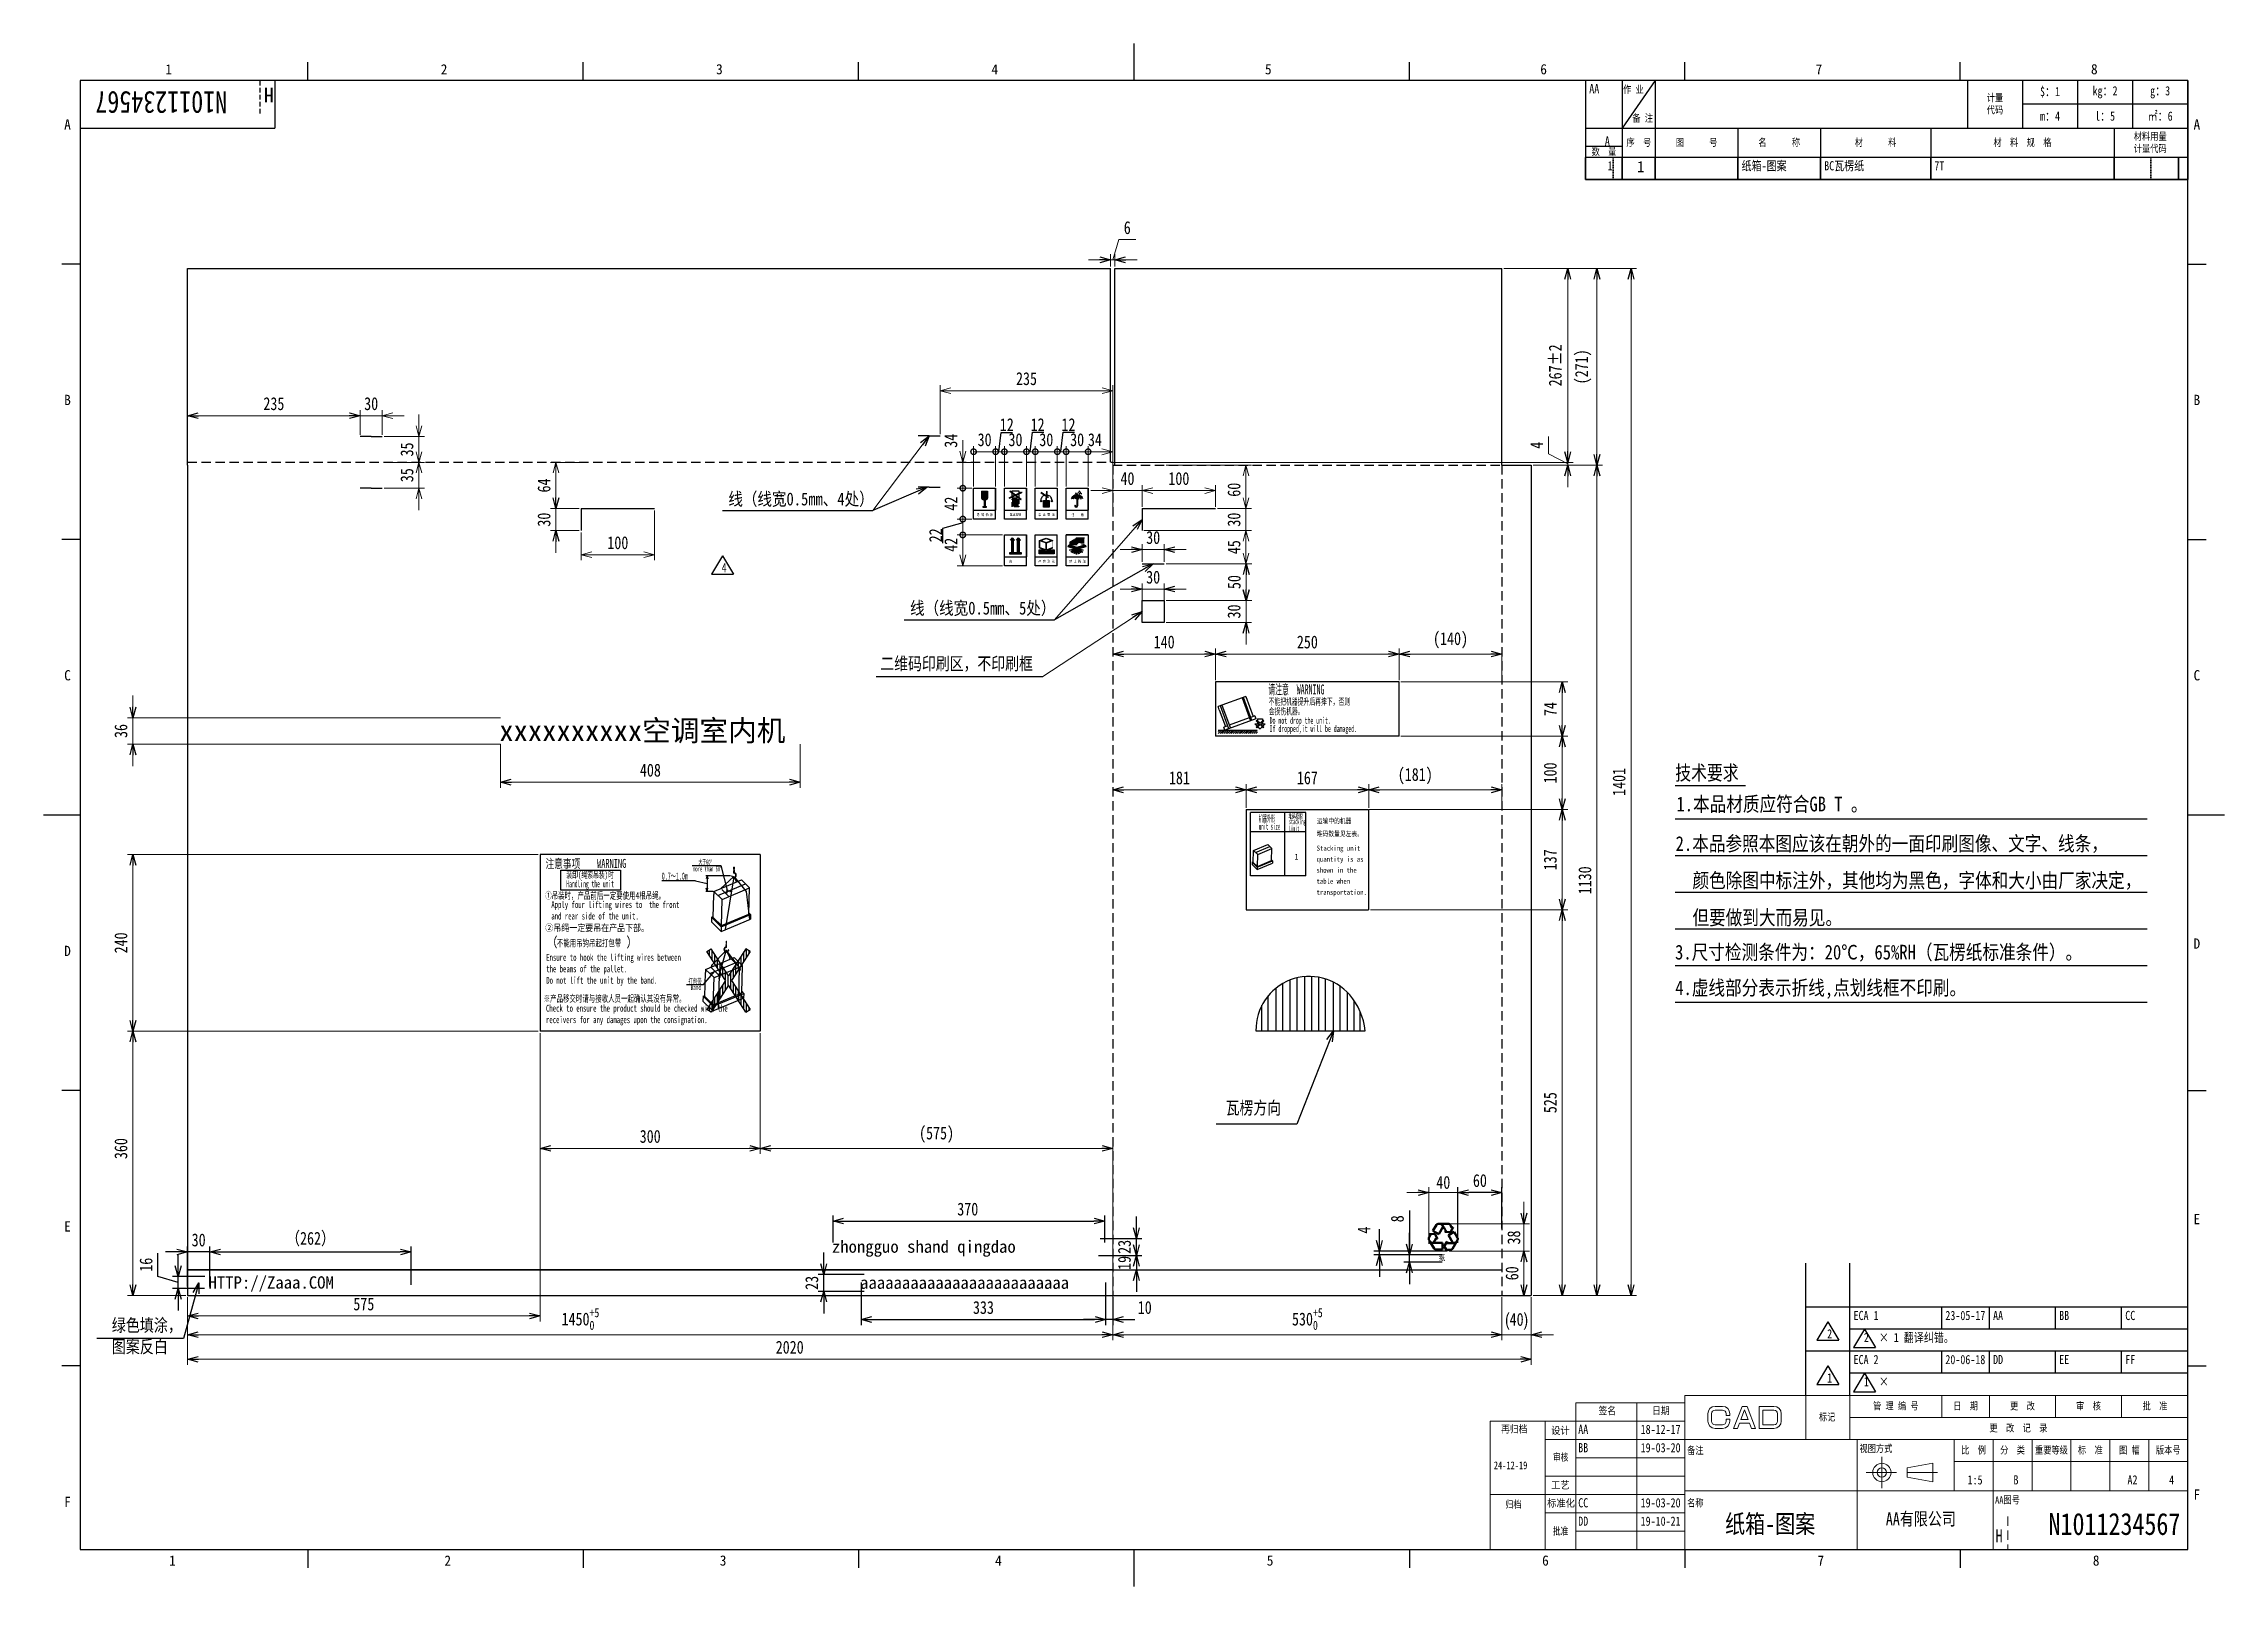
# Model space of a CAD drawing. Header units: millimetres. Extents: x -10 to 584, y -10 to 410.
import ezdxf

# ---------------------------------------------------------------- set-up
doc = ezdxf.new("R2010")
doc.units = ezdxf.units.MM
doc.header["$LTSCALE"] = 0.1
doc.linetypes.add('DASHED', pattern=[19.05, 12.7, -6.35])
doc.linetypes.add('HIDDEN', pattern=[9.525, 6.35, -3.175])
doc.layers.get('0').update_dxf_attribs({"color": 2})
for name, color, linetype in [('DD0-2', 4, 'Continuous'), ('DD9-2', 4, 'Continuous'), ('HHEBOM_Layer', 7, 'Continuous'), ('HHLayerBG', 7, 'Continuous'), ('HHLayerFR', 7, 'Continuous'), ('HHLayerFR2', 7, 'Continuous'), ('HHLayerFR3', 7, 'Continuous'), ('M0-2', 3, 'Continuous'), ('M1-1', 2, 'Continuous'), ('M1-2', 2, 'Continuous'), ('M1-3', 2, 'Continuous'), ('M12-1', 5, 'Continuous'), ('M12-2', 5, 'Continuous'), ('M8-1', 2, 'Continuous'), ('M8-2', 2, 'Continuous'), ('图案', 3, 'Continuous')]:
    doc.layers.add(name, color=color, linetype=linetype)
for name, color, linetype, lineweight in [('DIM', 4, 'Continuous', 13), ('HHLayerMingxilan', 2, 'Continuous', 35), ('HHLayerShuxinglan', 4, 'Continuous', 18)]:
    doc.layers.add(name, color=color, linetype=linetype, lineweight=lineweight)
doc.styles.add('FS2312', font='', dxfattribs={"width": 0.8})
doc.styles.add('HANKAKU', font='')
doc.styles.add('STYLE1', font='')
doc.styles.add('STYLE2', font='simhei.ttf')
doc.styles.get('FS2312').set_extended_font_data('SimSun')
doc.styles.get('HANKAKU').set_extended_font_data('SimSun')
doc.styles.get('STYLE1').set_extended_font_data('SimSun')
doc.dimstyles.get("Standard").update_dxf_attribs({"dimtxt": 3.5, "dimasz": 3, "dimexe": 1.5, "dimexo": 0.5, "dimgap": 1.5, "dimtad": 1, "dimdec": 0, "dimlfac": 5, "dimdsep": 46, "dimtxsty": 'FS2312', "dimblk1": 'OPEN', "dimblk2": 'OPEN', "dimsah": 1, "dimcen": 0, "dimclrd": 4, "dimclre": 4, "dimclrt": 4, "dimadec": 0, "dimazin": 0, "dimtfac": 1, "dimtdec": 0, "dimtmove": 1, "dimatfit": 3, "dimldrblk": 'OPEN', "dimfxl": 1, "dimtolj": 1, "dimtzin": 0, "dimarcsym": 1})
doc.dimstyles.new('STANDARD$0', dxfattribs={"dimtxt": 3.5, "dimasz": 3, "dimexe": 1.5, "dimexo": 0.5, "dimgap": 1.5, "dimtad": 1, "dimdec": 0, "dimlfac": 5, "dimdsep": 46, "dimtxsty": 'FS2312', "dimblk1": 'OPEN', "dimblk2": 'OPEN', "dimsah": 1, "dimcen": 0, "dimclrd": 4, "dimclre": 4, "dimclrt": 4, "dimadec": 0, "dimazin": 0, "dimtfac": 1, "dimtdec": 0, "dimtmove": 1, "dimatfit": 0, "dimldrblk": 'OPEN', "dimfxl": 1, "dimtolj": 1, "dimtzin": 0, "dimlwd": 18, "dimlwe": 18, "dimarcsym": 1})
doc.dimstyles.new('style', dxfattribs={"dimtxt": 3, "dimasz": 3, "dimexe": 1.5, "dimexo": 0.5, "dimgap": 1, "dimtad": 3, "dimdec": 1, "dimlfac": 4, "dimdsep": 46, "dimtxsty": 'Standard', "dimblk1": 'OPEN', "dimblk2": 'OPEN', "dimsah": 1, "dimcen": 0, "dimclrd": 4, "dimclre": 4, "dimclrt": 4, "dimadec": 0, "dimazin": 0, "dimtfac": 1, "dimtdec": 1, "dimtmove": 0, "dimatfit": 3, "dimldrblk": 'OPEN', "dimfxl": 1, "dimtolj": 1, "dimtzin": 0, "dimlwd": 18, "dimlwe": 18, "dimarcsym": 0})

msp = doc.modelspace()

# ---------------------------------------------------------------- texts
at = {"color": 2, "style": 'STYLE1', "width": 0.8}
for s, p in [('易 碎 物 品', (244.15, 281.429)), ('禁止堆码', (253.155, 281.439)), ('禁 止 翻 滚', (260.95, 281.429)), ('怕    雨', (269.924, 281.379)), ('向    上', (253.098, 268.695)), ('严 禁 跌 落', (260.95, 268.706)), ('禁 止 踩 踏', (269.35, 268.706))]:
    msp.add_text(s, height=0.6912, dxfattribs=at).set_placement(p)
at = {"color": 7, "style": 'STYLE2'}
for s, height, p in [('xxxxxxxxxx空调室内机', 5.72176, (114.114, 220.122)), ('zhongguo shand qingdao', 3.34733, (204.699, 80.826)), ('HTTP://Zaaa.COM', 3.34733, (34.905, 71.062)), ('aaaaaaaaaaaaaaaaaaaaaaaaa', 3.34733, (212.389, 71.008))]:
    msp.add_text(s, height=height, dxfattribs=at).set_placement(p)
at = {"color": 154, "char_height": 2.8, "attachment_point": 7, "style": 'HANKAKU'}
for s, insert in [('{\\W0.95;1}', (23.16, 401.6)), ('{\\W0.95;2}', (98.162, 401.6)), ('{\\W0.95;3}', (173.163, 401.6)), ('{\\W0.95;4}', (248.165, 401.6)), ('{\\W0.95;5}', (322.665, 401.6)), ('{\\W0.95;6}', (397.665, 401.6)), ('{\\W0.95;7}', (472.665, 401.6)), ('{\\W0.95;8}', (547.665, 401.6)), ('{\\W0.95;A}', (-4.4, 386.6)), ('{\\W0.95;A}', (575.6, 386.6)), ('{\\W0.95;B}', (-4.4, 311.6)), ('{\\W0.95;B}', (575.6, 311.6)), ('{\\W0.95;C}', (-4.4, 236.6)), ('{\\W0.95;C}', (575.6, 236.6)), ('{\\W0.95;D}', (575.6, 163.6)), ('{\\W0.95;D}', (-4.4, 161.6)), ('{\\W0.95;E}', (-4.4, 86.6)), ('{\\W0.95;E}', (575.6, 88.6)), ('{\\W0.95;F}', (-4.4, 11.6)), ('{\\W0.95;F}', (575.6, 13.6)), ('{\\W0.95;1}', (24.165, -4.4)), ('{\\W0.95;2}', (99.165, -4.4)), ('{\\W0.95;3}', (174.165, -4.4)), ('{\\W0.95;4}', (249.165, -4.4)), ('{\\W0.95;5}', (323.165, -4.4)), ('{\\W0.95;6}', (398.165, -4.4)), ('{\\W0.95;7}', (473.165, -4.4)), ('{\\W0.95;8}', (548.165, -4.4))]:
    msp.add_mtext(s, dxfattribs=dict(at, insert=insert))
at = {"color": 154, "insert": (52.71, 398), "char_height": 4, "attachment_point": 7, "rotation": 180, "style": 'HANKAKU'}
msp.add_mtext('H', dxfattribs=at)
at = {"color": 4, "char_height": 3.5, "attachment_point": 5, "style": 'FS2312'}
for insert in [(252.35, 306.267), (260.75, 306.267), (269.15, 306.267)]:
    msp.add_mtext('\\A1;12', dxfattribs=dict(at, insert=insert))
at = {"color": 4, "insert": (232.951, 276.145), "char_height": 3.5, "attachment_point": 5, "rotation": 90, "style": 'FS2312'}
msp.add_mtext('\\A1;22', dxfattribs=at)
at = {"insert": (370.087, 80.232), "char_height": 1.5, "attachment_point": 1, "style": 'FS2312'}
msp.add_mtext_dynamic_manual_height_columns('纸', width=2.71358, gutter_width=1, heights=[0], dxfattribs=at)
at = {"color": 2, "insert": (8.57, 62.857), "char_height": 3.5, "width": 30.07253, "attachment_point": 1, "style": 'FS2312'}
msp.add_mtext('绿色填涂，\\P图案反白', dxfattribs=at)
at = {"layer": 'DD0-2', "char_height": 3.5, "attachment_point": 5, "style": 'FS2312'}
for s, insert in [('{\\W0.83;线（线宽0.5mm、4处）}', (196.298, 285.808)), ('{\\W0.83;线（线宽0.5mm、5处）}', (245.794, 256.1))]:
    msp.add_mtext(s, dxfattribs=dict(at, insert=insert))
at = {"layer": 'DD0-2', "char_height": 3.5, "attachment_point": 5}
for s, insert in [('{\\W0.83;二维码印刷区，不印刷框}', (238.673, 240.97)), ('\\W0.83;瓦楞方向          ', (319.518, 120.078))]:
    msp.add_mtext(s, dxfattribs=dict(at, insert=insert))
at = {"layer": 'HHLayerBG', "color": 2, "char_height": 2.5, "attachment_point": 1, "style": 'FS2312'}
for s, insert, width in [('\\fSimSun;4', (174.683, 268.579), 4.2), ('\\fSimSun;2', (475.8, 60), 4.2), ('ECA 1', (483, 65), 25), ('\\fSimSun;23-05-17', (508, 65), 31), ('AA', (521, 65), 18), ('BB', (539, 65), 18), ('CC', (557, 65), 18), ('\\fSimSun;2  × 1 翻译纠错。', (485.8, 59), 89.2), ('\\fSimSun;1', (475.8, 48), 4.2), ('ECA 2', (483, 53), 25), ('\\fSimSun;20-06-18', (508, 53), 31), ('DD', (521, 53), 18), ('EE', (539, 53), 18), ('FF', (557, 53), 18), ('\\fSimSun;1  ×  ', (485.8, 47), 89.2)]:
    msp.add_mtext(s, dxfattribs=dict(at, insert=insert, width=width))
at = {"layer": 'HHLayerFR', "color": 2, "char_height": 2.5, "attachment_point": 1, "style": 'FS2312'}
for s, insert, width in [('AA', (408, 34), 17), ('\\fSimSun;18-12-17', (425, 34), 13), ('BB', (408, 29), 17), ('\\fSimSun;19-03-20', (425, 29), 13), ('CC', (408, 14), 17), ('\\fSimSun;19-03-20', (425, 14), 13)]:
    msp.add_mtext(s, dxfattribs=dict(at, insert=insert, width=width))
at = {"layer": 'HHLayerFR2', "color": 2, "insert": (385, 24), "char_height": 2.1, "width": 12, "attachment_point": 1, "style": 'FS2312'}
msp.add_mtext('\\fSimSun;24-12-19', dxfattribs=at)
at = {"layer": 'HHLayerFR3', "color": 2, "char_height": 2.5, "attachment_point": 1, "style": 'FS2312'}
for s, insert, width in [('DD', (408, 9), 17), ('\\fSimSun;19-10-21', (425, 9), 13)]:
    msp.add_mtext(s, dxfattribs=dict(at, insert=insert, width=width))
at = {"layer": 'HHLayerMingxilan', "color": 2, "attachment_point": 1}
for s, insert, char_height, width, style in [('AA', (411, 399), 2.5, 10, 'FS2312'), ('\\fSimSun;A', (415.25, 384.75), 2.5, 10, 'FS2312'), ('\\fSimSun;1', (416, 378), 2.5, 5, 'FS2312'), ('\\fSimSun;1', (424, 378), 3, 9, 'HANKAKU'), ('\\fSimSun;纸箱-图案', (452.5, 378), 2.5, 22.5, 'FS2312'), ('\\fSimSun;BC瓦楞纸', (475, 378), 2.5, 30, 'FS2312'), ('\\fSimSun;7T', (505, 378), 2.5, 50, 'FS2312')]:
    msp.add_mtext(s, dxfattribs=dict(at, insert=insert, char_height=char_height, width=width, style=style))
at = {"layer": 'HHLayerShuxinglan', "color": 2, "insert": (40, 391), "char_height": 6, "width": 38, "attachment_point": 1, "rotation": 180, "style": 'FS2312'}
msp.add_mtext('N1011234567', dxfattribs=at)
at = {"layer": 'HHLayerShuxinglan', "color": 154, "style": 'FS2312'}
for s, insert, char_height, attachment_point in [('{\\W0.85;签名}', (413.535, 36.6), 2, 7), ('{\\W0.85;日期}', (428.114, 36.6), 2, 7), ('\\W0.85;{\\f宋体|b0|i0|c134|p2;再归档}', (387, 31.6), 2, 7), ('\\W0.9;{\\f宋体|b0|i0|c134|p2;设计}', (400.617, 31.207), 2, 7), ('\\W0.75;{\\f宋体|b0|i0|c134|p2;审核}', (401.117, 23.921), 2, 7), ('备注', (437.659, 25.8), 2, 7), ('视图方式', (484.6, 26.3), 2, 7), ('{\\W0.9;工艺}', (400.617, 16.439), 2, 7), ('归档', (388.1, 11.089), 2, 7), ('{\\W0.9;标准化}', (399.533, 11.439), 2, 7), ('名称', (437.659, 11.5), 2, 7), ('AA图号', (521.54, 12.3), 2, 7), ('\\W0.75;{\\f宋体|b0|i0|c134|p2;批准}', (401.117, 3.816), 2, 7), ('AA有限公司', (501.331, 8.185), 3.5, 5), ('{\\f宋体|b0|i0|c134|p2;H}', (521.69, 2), 3.5, 7)]:
    msp.add_mtext(s, dxfattribs=dict(at, insert=insert, char_height=char_height, attachment_point=attachment_point))
at = {"layer": 'HHLayerShuxinglan', "lineweight": 0, "char_height": 2, "attachment_point": 5, "style": 'FS2312'}
for s, insert, width in [('{\\f宋体|b0|i0|c134|p2;\\C154;标记}', (475.801, 36), 12), ('{\\f宋体|b0|i0|c134|p2;\\C154;管 理 编 号}', (494.501, 39), 25), ('{\\f宋体|b0|i0|c134|p2;\\C154;日  期}', (513.501, 39), 10.6), ('{\\f宋体|b0|i0|c134|p2;\\C154;更  改}', (529.001, 39), 10.6), ('{\\f宋体|b0|i0|c134|p2;\\C154;审  核}', (547.001, 39), 10.6), ('{\\f宋体|b0|i0|c134|p2;\\C154;批  准}', (565.101, 39), 10.6), ('{\\f宋体|b0|i0|c134|p2;\\C154;更  改  记  录}', (527.901, 33), 92.199), ('{\\C154;比  例}', (515.684, 27), 10.6), ('{\\f宋体|b0|i0|c134|p2;\\C154;分  类}', (526.3, 27), 10.6), ('{\\f宋体|b0|i0|c134|p2;\\C154;重要等级}', (536.9, 27), 10.6), ('{\\f宋体|b0|i0|c134|p2;\\C154;标  准}', (547.5, 27), 10.6), ('{\\C154;图 幅}', (558.1, 27), 10.6), ('{\\C154;版本号}', (568.7, 27), 10.6)]:
    msp.add_mtext(s, dxfattribs=dict(at, insert=insert, width=width))
at = {"layer": 'HHLayerShuxinglan', "color": 2, "attachment_point": 1, "style": 'FS2312'}
for s, insert, char_height, width in [('\\fSimSun;1:5', (514.05, 20.25), 2.5, 10.6), ('\\fSimSun;B', (526.55, 20.25), 2.5, 10.6), ('\\fSimSun;A2', (557.6, 20.25), 2.5, 10.6), ('\\fSimSun;4', (568.95, 20.25), 2.5, 10.6), ('\\fSimSun;纸箱-图案', (448, 9.5), 5, 47), ('N1011234567', (536.1, 10), 6, 49)]:
    msp.add_mtext(s, dxfattribs=dict(at, insert=insert, char_height=char_height, width=width))
at = {"layer": 'M0-2', "color": 2, "attachment_point": 7, "style": 'FS2312'}
for s, insert, char_height in [('\\W0.49;请注意  WARNING', (323.603, 232.55), 2.7), ('{\\W0.65;WARNING}', (140.756, 185.563), 2.44814), ('\\W0.81;(             )', (128.653, 163.639), 2.592)]:
    msp.add_mtext(s, dxfattribs=dict(at, insert=insert, char_height=char_height))
at = {"layer": 'M0-2', "color": 154, "attachment_point": 7, "style": 'FS2312'}
for s, insert, char_height in [('\\W0.63;不能把机器提升后再摔下，否则', (323.653, 229.712), 1.8), ('\\W0.63;会损伤机器。   ', (323.699, 227.11), 1.8), ('\\W0.54;Do not drop the unit.', (323.947, 224.323), 1.8), ('\\W0.54;If dropped,it will be damaged.', (323.947, 222.019), 1.8), ('\\W0.63;装卸(绳索吊装)时', (132.373, 182.356), 1.8), ('\\W0.67;{\\H1.04x;\\C2;①吊装时，产品前后一定要使用4根吊绳。}', (126.636, 176.863), 1.8), ('\\W0.67;{\\C2;※产品移交时请与接收人员一起确认其没有异常。                     }', (126.205, 148.874), 1.872)]:
    msp.add_mtext(s, dxfattribs=dict(at, insert=insert, char_height=char_height))
at = {"layer": 'M0-2', "color": 2, "insert": (126.704, 185.249), "char_height": 2.44814, "attachment_point": 7}
msp.add_mtext('\\W0.69;注意事项     ', dxfattribs=at)
at = {"layer": 'M0-2', "color": 154, "char_height": 1.296, "attachment_point": 7}
for s, insert in [('\\W0.83;{\\H1.444x;\\C2;②吊绳一定要吊在产品下部。 \\H0.6925x;}', (126.636, 168.108)), ('\\W0.67;{\\H1.444x;\\C2;不能用吊钩吊起打包带 \\H0.6925x;  \\H0.5995x; }', (129.777, 163.972))]:
    msp.add_mtext(s, dxfattribs=dict(at, insert=insert))
at = {"layer": 'M1-2', "color": 4, "style": 'FS2312', "width": 0.8}
for s, p in [('运输中的机器', (336.798, 197.688)), ('Stacking unit', (336.743, 190.276)), ('堆码数量见左表。', (336.798, 194.198)), ('shown in the ', (336.693, 184.276)), ('quantity is as', (336.733, 187.276)), ('table when ', (336.718, 181.266)), ('transportation.', (336.718, 178.266))]:
    msp.add_text(s, height=1.3998, dxfattribs=at).set_placement(p)
at = {"layer": 'M1-2', "attachment_point": 7, "style": 'FS2312'}
for s, insert, char_height in [('\\W0.44;机器外形', (321.001, 197.925), 1.8), ('{\\W0.44;unit size}', (321.001, 195.953), 1.8), ('\\W0.5;堆码极限', (329.045, 198.771), 1.3998), ('\\W0.5;stacking ', (329.184, 197.037), 1.3998), ('\\W0.5;limit', (329.184, 195.589), 1.3998), ('\\W0.75;1', (330.746, 187.816), 1.6002), ('\\W0.5;Handling the unit', (132.373, 179.702), 1.872), ('\\W0.6;Apply four lifting wires to  the front \\Pand rear side of the unit.', (128.29, 171.515), 1.872), ('{\\W0.6;Ensure to hook the lifting wires between \\Pthe beams of the pallet.\\PDo not lift the unit by the band.}', (126.902, 153.514), 1.872), ('\\W0.6;Check to ensure the product should be checked with the \\Preceivers for any damages upon the consignation.', (126.839, 142.719), 1.872)]:
    msp.add_mtext(s, dxfattribs=dict(at, insert=insert, char_height=char_height))
at = {"layer": 'M1-2', "color": 4, "attachment_point": 7, "style": 'FS2312'}
for s, insert, char_height in [('\\W0.52;0.7～1.0m', (158.374, 182.387), 1.92024), ('\\W0.52;more than 60%%d', (166.938, 184.608), 1.44), ('\\W0.51;大于60%%d', (168.395, 186.293), 1.44), ('\\W0.6;打包带', (165.597, 153.846), 1.44), ('{\\W0.60;Band}', (166.239, 152.328), 1.44)]:
    msp.add_mtext(s, dxfattribs=dict(at, insert=insert, char_height=char_height))
at = {"layer": 'M8-2', "color": 2, "insert": (434.43, 209.054), "char_height": 4, "attachment_point": 7}
msp.add_mtext('\\W0.83;技术要求  ', dxfattribs=at)
at = {"layer": 'M8-2', "color": 2, "char_height": 4, "attachment_point": 7, "style": 'FS2312'}
for s, insert in [('{\\W0.83;1.\\C256;本品材质应符合GB T 。}', (434.755, 200.515)), ('\\W0.83;2.本品参照本图应该在朝外的一面印刷图像、文字、线条，', (434.529, 189.643)), ('{\\W0.83;颜色除图中标注外，其他均为黑色，字体和大小由厂家决定，}', (439.109, 179.618)), ('{\\W0.83;但要做到大而易见。}', (439.109, 169.618)), ('\\W0.83;3.尺寸检测条件为：20℃，65%RH（瓦楞纸标准条件）。', (434.376, 160.079)), ('{\\W0.83;4.虚线部分表示折线,点划线框不印刷。             }', (434.42, 149.932))]:
    msp.add_mtext(s, dxfattribs=dict(at, insert=insert))

# ---------------------------------------------------------------- blocks, each defined once
blk = doc.blocks.new('_Open30')
at = {"color": 0, "linetype": 'ByBlock', "lineweight": -2}
for p, q in [((-1, 0.27), (0, 0)), ((0, 0), (-1, -0.27)), ((0, 0), (-1, 0))]:
    blk.add_line(p, q, dxfattribs=at)
blk = doc.blocks.new('_DOTSMALL')
at = {"color": 0, "linetype": 'ByBlock', "ltscale": 8, "const_width": 0.5}
blk.add_lwpolyline([(-0.0625, 0, 1), (0.0625, 0, 1)], format="xyb", close=True, dxfattribs=at)
blk = doc.blocks.new('*D10')
at = {"color": 4, "lineweight": 18, "transparency": 16777216}
for p, q in [((240.37, 299.01), (240.37, 302.01)), ((242.81, 296.01), (238.87, 296.01)), ((240.37, 296.01), (240.37, 288.97)), ((239.87, 288.97), (238.87, 288.97)), ((240.37, 288.97), (240.37, 285.97))]:
    blk.add_line(p, q, dxfattribs=at)
at = {"layer": 'Defpoints', "color": 0, "transparency": 16777216}
for p in [(243.31, 296.01), (240.37, 288.97), (240.37, 288.97)]:
    blk.add_point(p, dxfattribs=at)
at = {"color": 4, "lineweight": 18, "transparency": 16777216, "xscale": 3, "yscale": 3, "zscale": 3}
for name, p, rotation in [('_Open30', (240.37, 296.01), 270), ('_DOTSMALL', (240.37, 288.97), 90)]:
    blk.add_blockref(name, p, dxfattribs=dict(at, rotation=rotation))
at = {"color": 4, "transparency": 16777216, "insert": (237.12, 301.89), "char_height": 3.5, "attachment_point": 5, "rotation": 90, "style": 'FS2312'}
blk.add_mtext('\\A1;34', dxfattribs=at)
blk = doc.blocks.new('_OPEN')
at = {"color": 0}
for p, q in [((0, 0), (-1, 0)), ((-0.966, 0.259), (0, 0)), ((0, 0), (-0.966, -0.259))]:
    blk.add_line(p, q, dxfattribs=at)
blk = doc.blocks.new('*D11')
at = {"color": 4, "lineweight": 18, "transparency": 16777216}
for p, q in [((351.92, 174.15), (405.14, 174.15)), ((403.64, 72.21), (403.64, 171.15)), ((395.72, 69.21), (405.14, 69.21))]:
    blk.add_line(p, q, dxfattribs=at)
at = {"layer": 'Defpoints', "color": 0, "transparency": 16777216}
for p in [(351.42, 174.15), (403.64, 174.15), (395.22, 69.21)]:
    blk.add_point(p, dxfattribs=at)
at = {"color": 4, "lineweight": 18, "transparency": 16777216, "xscale": 3, "yscale": 3, "zscale": 3}
for p, rotation in [((403.64, 174.15), 90), ((403.64, 69.21), 270)]:
    blk.add_blockref('_OPEN', p, dxfattribs=dict(at, rotation=rotation))
at = {"color": 4, "transparency": 16777216, "insert": (400.39, 121.68), "char_height": 3.5, "attachment_point": 5, "rotation": 90, "style": 'FS2312'}
blk.add_mtext('\\A1;525', dxfattribs=at)
blk = doc.blocks.new('*D12')
at = {"color": 4, "lineweight": 18, "transparency": 16777216}
for p, q in [((185.22, 140.65), (185.22, 107.74)), ((188.22, 109.24), (278.22, 109.24)), ((281.22, 67.21), (281.22, 110.74))]:
    blk.add_line(p, q, dxfattribs=at)
at = {"layer": 'Defpoints', "color": 0, "transparency": 16777216}
for p in [(185.22, 141.15), (281.22, 109.24), (281.22, 66.71)]:
    blk.add_point(p, dxfattribs=at)
at = {"color": 4, "lineweight": 18, "transparency": 16777216, "xscale": 3, "yscale": 3, "zscale": 3, "rotation": 180}
blk.add_blockref('_OPEN', (185.22, 109.24), dxfattribs=at)
at = {"color": 4, "lineweight": 18, "transparency": 16777216, "xscale": 3, "yscale": 3, "zscale": 3}
blk.add_blockref('_OPEN', (281.22, 109.24), dxfattribs=at)
at = {"color": 4, "transparency": 16777216, "insert": (233.22, 112.97), "char_height": 3.5, "attachment_point": 5, "style": 'FS2312'}
blk.add_mtext('\\A1;(575)', dxfattribs=at)
blk = doc.blocks.new('*D29')
at = {"color": 4, "lineweight": 18, "transparency": 16777216}
for p, q in [((125.22, 140.65), (125.22, 107.74)), ((185.22, 140.65), (185.22, 107.74)), ((128.22, 109.24), (182.22, 109.24))]:
    blk.add_line(p, q, dxfattribs=at)
at = {"layer": 'Defpoints', "color": 0, "transparency": 16777216}
for p in [(125.22, 141.15), (185.22, 141.15), (185.22, 109.24)]:
    blk.add_point(p, dxfattribs=at)
at = {"color": 4, "lineweight": 18, "transparency": 16777216, "xscale": 3, "yscale": 3, "zscale": 3, "rotation": 180}
blk.add_blockref('_OPEN', (125.22, 109.24), dxfattribs=at)
at = {"color": 4, "lineweight": 18, "transparency": 16777216, "xscale": 3, "yscale": 3, "zscale": 3}
blk.add_blockref('_OPEN', (185.22, 109.24), dxfattribs=at)
at = {"color": 4, "transparency": 16777216, "insert": (155.22, 112.49), "char_height": 3.5, "attachment_point": 5, "style": 'FS2312'}
blk.add_mtext('\\A1;300', dxfattribs=at)
blk = doc.blocks.new('*D30')
at = {"color": 4, "lineweight": 18, "transparency": 16777216}
for p, q in [((125.22, 140.65), (125.22, 62.12)), ((29.22, 66.21), (29.22, 62.12)), ((32.22, 63.62), (122.22, 63.62))]:
    blk.add_line(p, q, dxfattribs=at)
at = {"layer": 'Defpoints', "color": 0, "transparency": 16777216}
for p in [(125.22, 141.15), (29.22, 66.71), (125.22, 63.62)]:
    blk.add_point(p, dxfattribs=at)
at = {"color": 4, "lineweight": 18, "transparency": 16777216, "xscale": 3, "yscale": 3, "zscale": 3, "rotation": 180}
blk.add_blockref('_OPEN', (29.22, 63.62), dxfattribs=at)
at = {"color": 4, "lineweight": 18, "transparency": 16777216, "xscale": 3, "yscale": 3, "zscale": 3}
blk.add_blockref('_OPEN', (125.22, 63.62), dxfattribs=at)
at = {"color": 4, "transparency": 16777216, "insert": (77.22, 66.87), "char_height": 3.5, "attachment_point": 5, "style": 'FS2312'}
blk.add_mtext('\\A1;575', dxfattribs=at)
blk = doc.blocks.new('*D13')
at = {"color": 4, "lineweight": 18, "transparency": 16777216}
for p, q in [((124.72, 141.15), (12.82, 141.15)), ((14.32, 72.21), (14.32, 138.15)), ((28.72, 69.21), (12.82, 69.21))]:
    blk.add_line(p, q, dxfattribs=at)
at = {"layer": 'Defpoints', "color": 0, "transparency": 16777216}
for p in [(14.32, 141.15), (125.22, 141.15), (29.22, 69.21)]:
    blk.add_point(p, dxfattribs=at)
at = {"color": 4, "lineweight": 18, "transparency": 16777216, "xscale": 3, "yscale": 3, "zscale": 3}
for p, rotation in [((14.32, 141.15), 90), ((14.32, 69.21), 270)]:
    blk.add_blockref('_OPEN', p, dxfattribs=dict(at, rotation=rotation))
at = {"color": 4, "transparency": 16777216, "insert": (11.07, 109.18), "char_height": 3.5, "attachment_point": 5, "rotation": 90, "style": 'FS2312'}
blk.add_mtext('\\A1;360', dxfattribs=at)
blk = doc.blocks.new('*D31')
at = {"color": 4, "lineweight": 18, "transparency": 16777216}
for p, q in [((350.92, 201.98), (350.92, 208.35)), ((387.22, 201.98), (387.22, 208.35)), ((353.92, 206.85), (384.22, 206.85))]:
    blk.add_line(p, q, dxfattribs=at)
at = {"layer": 'Defpoints', "color": 0, "transparency": 16777216}
for p in [(387.22, 206.85), (350.92, 201.48), (387.22, 201.48)]:
    blk.add_point(p, dxfattribs=at)
at = {"color": 4, "lineweight": 18, "transparency": 16777216, "xscale": 3, "yscale": 3, "zscale": 3, "rotation": 180}
blk.add_blockref('_OPEN', (350.92, 206.85), dxfattribs=at)
at = {"color": 4, "lineweight": 18, "transparency": 16777216, "xscale": 3, "yscale": 3, "zscale": 3}
blk.add_blockref('_OPEN', (387.22, 206.85), dxfattribs=at)
at = {"color": 4, "transparency": 16777216, "insert": (363.61, 210.58), "char_height": 3.5, "attachment_point": 5, "style": 'FS2312'}
blk.add_mtext('\\A1;(181)', dxfattribs=at)
blk = doc.blocks.new('*D14')
at = {"color": 4, "lineweight": 18, "transparency": 16777216}
for p, q in [((317.52, 201.98), (317.52, 208.35)), ((281.22, 207.61), (281.22, 205.35)), ((284.22, 206.85), (314.52, 206.85))]:
    blk.add_line(p, q, dxfattribs=at)
at = {"layer": 'Defpoints', "color": 0, "transparency": 16777216}
for p in [(281.22, 208.11), (317.52, 206.85), (317.52, 201.48)]:
    blk.add_point(p, dxfattribs=at)
at = {"color": 4, "lineweight": 18, "transparency": 16777216, "xscale": 3, "yscale": 3, "zscale": 3, "rotation": 180}
blk.add_blockref('_OPEN', (281.22, 206.85), dxfattribs=at)
at = {"color": 4, "lineweight": 18, "transparency": 16777216, "xscale": 3, "yscale": 3, "zscale": 3}
blk.add_blockref('_OPEN', (317.52, 206.85), dxfattribs=at)
at = {"color": 4, "transparency": 16777216, "insert": (299.37, 210.1), "char_height": 3.5, "attachment_point": 5, "style": 'FS2312'}
blk.add_mtext('\\A1;181', dxfattribs=at)
blk = doc.blocks.new('*D32')
at = {"color": 4, "lineweight": 18, "transparency": 16777216}
for p, q in [((359.22, 236.73), (359.22, 245.33)), ((362.22, 243.83), (384.22, 243.83)), ((387.22, 236.73), (387.22, 245.33))]:
    blk.add_line(p, q, dxfattribs=at)
at = {"layer": 'Defpoints', "color": 0, "transparency": 16777216}
for p in [(387.22, 243.83), (359.22, 236.23), (387.22, 236.23)]:
    blk.add_point(p, dxfattribs=at)
at = {"color": 4, "lineweight": 18, "transparency": 16777216, "xscale": 3, "yscale": 3, "zscale": 3, "rotation": 180}
blk.add_blockref('_OPEN', (359.22, 243.83), dxfattribs=at)
at = {"color": 4, "lineweight": 18, "transparency": 16777216, "xscale": 3, "yscale": 3, "zscale": 3}
blk.add_blockref('_OPEN', (387.22, 243.83), dxfattribs=at)
at = {"color": 4, "transparency": 16777216, "insert": (373.22, 247.56), "char_height": 3.5, "attachment_point": 5, "style": 'FS2312'}
blk.add_mtext('\\A1;(140)', dxfattribs=at)
blk = doc.blocks.new('*D15')
at = {"color": 4, "lineweight": 18, "transparency": 16777216}
for p, q in [((281.22, 244.14), (281.22, 245.33)), ((284.22, 243.83), (306.22, 243.83)), ((309.22, 241.53), (309.22, 245.33))]:
    blk.add_line(p, q, dxfattribs=at)
at = {"layer": 'Defpoints', "color": 0, "transparency": 16777216}
for p in [(281.22, 243.64), (309.22, 243.83), (309.22, 241.03)]:
    blk.add_point(p, dxfattribs=at)
at = {"color": 4, "lineweight": 18, "transparency": 16777216, "xscale": 3, "yscale": 3, "zscale": 3, "rotation": 180}
blk.add_blockref('_OPEN', (281.22, 243.83), dxfattribs=at)
at = {"color": 4, "lineweight": 18, "transparency": 16777216, "xscale": 3, "yscale": 3, "zscale": 3}
blk.add_blockref('_OPEN', (309.22, 243.83), dxfattribs=at)
at = {"color": 4, "transparency": 16777216, "insert": (295.22, 247.08), "char_height": 3.5, "attachment_point": 5, "style": 'FS2312'}
blk.add_mtext('\\A1;140', dxfattribs=at)
blk = doc.blocks.new('*D16')
at = {"color": 4, "lineweight": 18, "transparency": 16777216}
for p, q in [((360.22, 221.43), (405.14, 221.43)), ((403.64, 218.43), (403.64, 204.48)), ((351.1, 201.48), (405.14, 201.48))]:
    blk.add_line(p, q, dxfattribs=at)
at = {"layer": 'Defpoints', "color": 0, "transparency": 16777216}
for p in [(359.72, 221.43), (350.6, 201.48), (403.64, 201.48)]:
    blk.add_point(p, dxfattribs=at)
at = {"color": 4, "lineweight": 18, "transparency": 16777216, "xscale": 3, "yscale": 3, "zscale": 3}
for p, rotation in [((403.64, 221.43), 90), ((403.64, 201.48), 270)]:
    blk.add_blockref('_OPEN', p, dxfattribs=dict(at, rotation=rotation))
at = {"color": 4, "transparency": 16777216, "insert": (400.39, 211.45), "char_height": 3.5, "attachment_point": 5, "rotation": 90, "style": 'FS2312'}
blk.add_mtext('\\A1;100', dxfattribs=at)
blk = doc.blocks.new('*D33')
at = {"color": 4, "lineweight": 18, "transparency": 16777216}
for p, q in [((351.42, 201.48), (405.14, 201.48)), ((403.64, 198.48), (403.64, 177.15)), ((351.42, 174.15), (405.14, 174.15))]:
    blk.add_line(p, q, dxfattribs=at)
at = {"layer": 'Defpoints', "color": 0, "transparency": 16777216}
for p in [(350.92, 201.48), (350.92, 174.15), (403.64, 174.15)]:
    blk.add_point(p, dxfattribs=at)
at = {"color": 4, "lineweight": 18, "transparency": 16777216, "xscale": 3, "yscale": 3, "zscale": 3}
for p, rotation in [((403.64, 201.48), 90), ((403.64, 174.15), 270)]:
    blk.add_blockref('_OPEN', p, dxfattribs=dict(at, rotation=rotation))
at = {"color": 4, "transparency": 16777216, "insert": (400.39, 187.81), "char_height": 3.5, "attachment_point": 5, "rotation": 90, "style": 'FS2312'}
blk.add_mtext('\\A1;137', dxfattribs=at)
blk = doc.blocks.new('*D34')
at = {"color": 4, "lineweight": 18, "transparency": 16777216}
for p, q in [((359.72, 236.23), (405.14, 236.23)), ((403.64, 233.23), (403.64, 224.43)), ((359.72, 221.43), (405.14, 221.43))]:
    blk.add_line(p, q, dxfattribs=at)
at = {"layer": 'Defpoints', "color": 0, "transparency": 16777216}
for p in [(359.22, 236.23), (359.22, 221.43), (403.64, 221.43)]:
    blk.add_point(p, dxfattribs=at)
at = {"color": 4, "lineweight": 18, "transparency": 16777216, "xscale": 3, "yscale": 3, "zscale": 3}
for p, rotation in [((403.64, 236.23), 90), ((403.64, 221.43), 270)]:
    blk.add_blockref('_OPEN', p, dxfattribs=dict(at, rotation=rotation))
at = {"color": 4, "transparency": 16777216, "insert": (400.39, 228.83), "char_height": 3.5, "attachment_point": 5, "rotation": 90, "style": 'FS2312'}
blk.add_mtext('\\A1;74', dxfattribs=at)
blk = doc.blocks.new('*D35')
at = {"color": 4, "lineweight": 18, "transparency": 16777216}
for p, q in [((124.72, 189.22), (12.82, 189.22)), ((14.32, 186.22), (14.32, 144.15)), ((124.72, 141.15), (12.82, 141.15))]:
    blk.add_line(p, q, dxfattribs=at)
at = {"layer": 'Defpoints', "color": 0, "transparency": 16777216}
for p in [(125.22, 189.22), (14.32, 141.15), (125.22, 141.15)]:
    blk.add_point(p, dxfattribs=at)
at = {"color": 4, "lineweight": 18, "transparency": 16777216, "xscale": 3, "yscale": 3, "zscale": 3}
for p, rotation in [((14.32, 189.22), 90), ((14.32, 141.15), 270)]:
    blk.add_blockref('_OPEN', p, dxfattribs=dict(at, rotation=rotation))
at = {"color": 4, "transparency": 16777216, "insert": (11.07, 165.18), "char_height": 3.5, "attachment_point": 5, "rotation": 90, "style": 'FS2312'}
blk.add_mtext('\\A1;240', dxfattribs=at)
blk = doc.blocks.new('*D17')
at = {"color": 4, "lineweight": 18, "transparency": 16777216}
for p, q in [((274.51, 289.47), (274.51, 300.4)), ((274.51, 298.9), (278.22, 298.9)), ((281.22, 289.47), (281.22, 300.4))]:
    blk.add_line(p, q, dxfattribs=at)
at = {"layer": 'Defpoints', "color": 0, "transparency": 16777216}
for p in [(281.22, 298.9), (274.51, 288.97), (281.22, 288.97)]:
    blk.add_point(p, dxfattribs=at)
at = {"color": 4, "lineweight": 18, "transparency": 16777216, "xscale": 3, "yscale": 3, "zscale": 3, "rotation": 180}
blk.add_blockref('_DOTSMALL', (274.51, 298.9), dxfattribs=at)
at = {"color": 4, "lineweight": 18, "transparency": 16777216, "xscale": 3, "yscale": 3, "zscale": 3}
blk.add_blockref('_Open30', (281.22, 298.9), dxfattribs=at)
at = {"color": 4, "transparency": 16777216, "insert": (276.36, 302.15), "char_height": 3.5, "attachment_point": 5, "style": 'FS2312'}
blk.add_mtext('\\A1;34', dxfattribs=at)
blk = doc.blocks.new('*D18')
at = {"color": 4, "lineweight": 18, "transparency": 16777216}
for p, q in [((29.22, 65.71), (29.22, 50.33)), ((395.22, 68.71), (395.22, 50.33)), ((32.22, 51.83), (392.22, 51.83))]:
    blk.add_line(p, q, dxfattribs=at)
at = {"layer": 'Defpoints', "color": 0, "transparency": 16777216}
for p in [(29.22, 66.21), (395.22, 69.21), (395.22, 51.83)]:
    blk.add_point(p, dxfattribs=at)
at = {"color": 4, "lineweight": 18, "transparency": 16777216, "xscale": 3, "yscale": 3, "zscale": 3, "rotation": 180}
blk.add_blockref('_OPEN', (29.22, 51.83), dxfattribs=at)
at = {"color": 4, "lineweight": 18, "transparency": 16777216, "xscale": 3, "yscale": 3, "zscale": 3}
blk.add_blockref('_OPEN', (395.22, 51.83), dxfattribs=at)
at = {"color": 4, "transparency": 16777216, "insert": (193.22, 55.08), "char_height": 3.5, "attachment_point": 5, "style": 'FS2312'}
blk.add_mtext('\\A1;2020', dxfattribs=at)
blk = doc.blocks.new('*D19')
at = {"color": 4, "lineweight": 18, "transparency": 16777216}
for p, q in [((387.22, 66.21), (387.22, 56.99)), ((395.22, 68.71), (395.22, 56.99)), ((384.22, 58.49), (381.22, 58.49)), ((387.22, 58.49), (395.22, 58.49)), ((398.22, 58.49), (401.22, 58.49))]:
    blk.add_line(p, q, dxfattribs=at)
at = {"layer": 'Defpoints', "color": 0, "transparency": 16777216}
for p in [(387.22, 66.71), (395.22, 69.21), (395.22, 58.49)]:
    blk.add_point(p, dxfattribs=at)
at = {"color": 4, "lineweight": 18, "transparency": 16777216, "xscale": 3, "yscale": 3, "zscale": 3}
blk.add_blockref('_OPEN', (387.22, 58.49), dxfattribs=at)
at = {"color": 4, "lineweight": 18, "transparency": 16777216, "xscale": 3, "yscale": 3, "zscale": 3, "rotation": 180}
blk.add_blockref('_OPEN', (395.22, 58.49), dxfattribs=at)
at = {"color": 4, "transparency": 16777216, "insert": (391.22, 62.16), "char_height": 3.5, "attachment_point": 5, "style": 'FS2312'}
blk.add_mtext('\\A1;{\\fMS PGothic|b0|i0|c128|p17;(}40{\\fMS PGothic|b0|i0|c128|p17;)}', dxfattribs=at)
blk = doc.blocks.new('*D36')
at = {"color": 4, "lineweight": 18, "transparency": 16777216}
for p, q in [((317.52, 201.98), (317.52, 208.35)), ((350.92, 201.98), (350.92, 208.35)), ((320.52, 206.85), (347.92, 206.85))]:
    blk.add_line(p, q, dxfattribs=at)
at = {"layer": 'Defpoints', "color": 0, "transparency": 16777216}
for p in [(350.92, 206.85), (317.52, 201.48), (350.92, 201.48)]:
    blk.add_point(p, dxfattribs=at)
at = {"color": 4, "lineweight": 18, "transparency": 16777216, "xscale": 3, "yscale": 3, "zscale": 3, "rotation": 180}
blk.add_blockref('_OPEN', (317.52, 206.85), dxfattribs=at)
at = {"color": 4, "lineweight": 18, "transparency": 16777216, "xscale": 3, "yscale": 3, "zscale": 3}
blk.add_blockref('_OPEN', (350.92, 206.85), dxfattribs=at)
at = {"color": 4, "transparency": 16777216, "insert": (334.22, 210.1), "char_height": 3.5, "attachment_point": 5, "style": 'FS2312'}
blk.add_mtext('\\A1;167', dxfattribs=at)
blk = doc.blocks.new('*D37')
at = {"color": 4, "lineweight": 18, "transparency": 16777216}
for p, q in [((309.22, 236.73), (309.22, 245.33)), ((312.22, 243.83), (356.22, 243.83)), ((359.22, 236.73), (359.22, 245.33))]:
    blk.add_line(p, q, dxfattribs=at)
at = {"layer": 'Defpoints', "color": 0, "transparency": 16777216}
for p in [(359.22, 243.83), (309.22, 236.23), (359.22, 236.23)]:
    blk.add_point(p, dxfattribs=at)
at = {"color": 4, "lineweight": 18, "transparency": 16777216, "xscale": 3, "yscale": 3, "zscale": 3, "rotation": 180}
blk.add_blockref('_OPEN', (309.22, 243.83), dxfattribs=at)
at = {"color": 4, "lineweight": 18, "transparency": 16777216, "xscale": 3, "yscale": 3, "zscale": 3}
blk.add_blockref('_OPEN', (359.22, 243.83), dxfattribs=at)
at = {"color": 4, "transparency": 16777216, "insert": (334.22, 247.08), "char_height": 3.5, "attachment_point": 5, "style": 'FS2312'}
blk.add_mtext('\\A1;250', dxfattribs=at)
blk = doc.blocks.new('*D20')
at = {"color": 4, "lineweight": 18, "transparency": 16777216}
for p, q in [((29.22, 68.71), (29.22, 56.99)), ((281.22, 66.71), (281.22, 56.99)), ((32.22, 58.49), (278.22, 58.49))]:
    blk.add_line(p, q, dxfattribs=at)
at = {"layer": 'Defpoints', "color": 0, "transparency": 16777216}
for p in [(29.22, 69.21), (281.22, 67.21), (281.22, 58.49)]:
    blk.add_point(p, dxfattribs=at)
at = {"color": 4, "lineweight": 18, "transparency": 16777216, "xscale": 3, "yscale": 3, "zscale": 3, "rotation": 180}
blk.add_blockref('_OPEN', (29.22, 58.49), dxfattribs=at)
at = {"color": 4, "lineweight": 18, "transparency": 16777216, "xscale": 3, "yscale": 3, "zscale": 3}
blk.add_blockref('_OPEN', (281.22, 58.49), dxfattribs=at)
at = {"color": 4, "transparency": 16777216, "insert": (136.22, 62.78), "char_height": 3.5, "attachment_point": 5, "style": 'FS2312'}
blk.add_mtext('\\A1;1450{\\H0.7x;\\S+5^ 0;}', dxfattribs=at)
blk = doc.blocks.new('*D38')
at = {"color": 4, "lineweight": 18, "transparency": 16777216}
for p, q in [((281.22, 351.14), (282.87, 356.64)), ((282.87, 356.64), (287.48, 356.64)), ((277.62, 351.14), (274.62, 351.14)), ((280.62, 349.31), (280.62, 352.64)), ((280.62, 351.14), (281.82, 351.14)), ((280.62, 351.14), (281.82, 351.14)), ((281.82, 349.31), (281.82, 352.64)), ((284.82, 351.14), (287.82, 351.14))]:
    blk.add_line(p, q, dxfattribs=at)
at = {"layer": 'Defpoints', "color": 0, "transparency": 16777216}
for p in [(281.82, 351.14), (280.62, 348.81), (281.82, 348.81)]:
    blk.add_point(p, dxfattribs=at)
at = {"color": 4, "lineweight": 18, "transparency": 16777216, "xscale": 3, "yscale": 3, "zscale": 3}
blk.add_blockref('_OPEN', (280.62, 351.14), dxfattribs=at)
at = {"color": 4, "lineweight": 18, "transparency": 16777216, "xscale": 3, "yscale": 3, "zscale": 3, "rotation": 180}
blk.add_blockref('_OPEN', (281.82, 351.14), dxfattribs=at)
at = {"color": 4, "transparency": 16777216, "insert": (285.17, 359.89), "char_height": 3.5, "attachment_point": 5, "style": 'FS2312'}
blk.add_mtext('\\A1;6', dxfattribs=at)
blk = doc.blocks.new('*D39')
at = {"color": 4, "lineweight": 18, "transparency": 16777216}
for p, q in [((281.22, 68.71), (281.22, 56.99)), ((387.22, 68.71), (387.22, 56.99)), ((284.22, 58.49), (384.22, 58.49))]:
    blk.add_line(p, q, dxfattribs=at)
at = {"layer": 'Defpoints', "color": 0, "transparency": 16777216}
for p in [(281.22, 69.21), (387.22, 69.21), (387.22, 58.49)]:
    blk.add_point(p, dxfattribs=at)
at = {"color": 4, "lineweight": 18, "transparency": 16777216, "xscale": 3, "yscale": 3, "zscale": 3, "rotation": 180}
blk.add_blockref('_OPEN', (281.22, 58.49), dxfattribs=at)
at = {"color": 4, "lineweight": 18, "transparency": 16777216, "xscale": 3, "yscale": 3, "zscale": 3}
blk.add_blockref('_OPEN', (387.22, 58.49), dxfattribs=at)
at = {"color": 4, "transparency": 16777216, "insert": (334.22, 62.78), "char_height": 3.5, "attachment_point": 5, "style": 'FS2312'}
blk.add_mtext('\\A1;530{\\H0.7x;\\S+5^ 0;}', dxfattribs=at)
blk = doc.blocks.new('*D40')
at = {"color": 4, "lineweight": 18, "transparency": 16777216}
for p, q in [((395.72, 295.21), (414.58, 295.21)), ((413.08, 72.21), (413.08, 292.21)), ((395.72, 69.21), (414.58, 69.21))]:
    blk.add_line(p, q, dxfattribs=at)
at = {"layer": 'Defpoints', "color": 0, "transparency": 16777216}
for p in [(395.22, 295.21), (413.08, 295.21), (395.22, 69.21)]:
    blk.add_point(p, dxfattribs=at)
at = {"color": 4, "lineweight": 18, "transparency": 16777216, "xscale": 3, "yscale": 3, "zscale": 3}
for p, rotation in [((413.08, 295.21), 90), ((413.08, 69.21), 270)]:
    blk.add_blockref('_OPEN', p, dxfattribs=dict(at, rotation=rotation))
at = {"color": 4, "transparency": 16777216, "insert": (409.83, 182.21), "char_height": 3.5, "attachment_point": 5, "rotation": 90, "style": 'FS2312'}
blk.add_mtext('\\A1;1130', dxfattribs=at)
blk = doc.blocks.new('*D41')
at = {"color": 4, "lineweight": 18, "transparency": 16777216}
for p, q in [((387.72, 348.81), (414.58, 348.81)), ((413.08, 298.21), (413.08, 345.81)), ((395.72, 295.21), (414.58, 295.21))]:
    blk.add_line(p, q, dxfattribs=at)
at = {"layer": 'Defpoints', "color": 0, "transparency": 16777216}
for p in [(387.22, 348.81), (413.08, 348.81), (395.22, 295.21)]:
    blk.add_point(p, dxfattribs=at)
at = {"color": 4, "lineweight": 18, "transparency": 16777216, "xscale": 3, "yscale": 3, "zscale": 3}
for p, rotation in [((413.08, 348.81), 90), ((413.08, 295.21), 270)]:
    blk.add_blockref('_OPEN', p, dxfattribs=dict(at, rotation=rotation))
at = {"color": 4, "transparency": 16777216, "insert": (409.35, 322.01), "char_height": 3.5, "attachment_point": 5, "rotation": 90, "style": 'FS2312'}
blk.add_mtext('\\A1;(271)', dxfattribs=at)
blk = doc.blocks.new('*D21')
at = {"color": 4, "lineweight": 18, "transparency": 16777216}
for p, q in [((407.98, 348.81), (423.88, 348.81)), ((422.38, 72.21), (422.38, 345.81)), ((407.98, 69.21), (423.88, 69.21))]:
    blk.add_line(p, q, dxfattribs=at)
at = {"layer": 'Defpoints', "color": 0, "transparency": 16777216}
for p in [(407.48, 348.81), (422.38, 348.81), (407.48, 69.21)]:
    blk.add_point(p, dxfattribs=at)
at = {"color": 4, "lineweight": 18, "transparency": 16777216, "xscale": 3, "yscale": 3, "zscale": 3}
for p, rotation in [((422.38, 348.81), 90), ((422.38, 69.21), 270)]:
    blk.add_blockref('_OPEN', p, dxfattribs=dict(at, rotation=rotation))
at = {"color": 4, "transparency": 16777216, "insert": (419.13, 209.01), "char_height": 3.5, "attachment_point": 5, "rotation": 90, "style": 'FS2312'}
blk.add_mtext('\\A1;1401', dxfattribs=at)
blk = doc.blocks.new('*D22')
at = {"color": 4, "lineweight": 18, "transparency": 16777216}
for p, q in [((242.81, 288.97), (238.87, 288.97)), ((240.37, 288.97), (240.37, 280.57)), ((242.81, 280.57), (238.87, 280.57))]:
    blk.add_line(p, q, dxfattribs=at)
at = {"layer": 'Defpoints', "color": 0, "transparency": 16777216}
for p in [(243.31, 288.97), (240.37, 280.57), (243.31, 280.57)]:
    blk.add_point(p, dxfattribs=at)
at = {"color": 4, "lineweight": 18, "transparency": 16777216, "xscale": 3, "yscale": 3, "zscale": 3}
for p, rotation in [((240.37, 288.97), 90), ((240.37, 280.57), 270)]:
    blk.add_blockref('_DOTSMALL', p, dxfattribs=dict(at, rotation=rotation))
at = {"color": 4, "transparency": 16777216, "insert": (237.12, 284.77), "char_height": 3.5, "attachment_point": 5, "rotation": 90, "style": 'FS2312'}
blk.add_mtext('\\A1;42', dxfattribs=at)
blk = doc.blocks.new('*D42')
at = {"color": 4, "lineweight": 18, "transparency": 16777216}
for p, q in [((268.51, 289.47), (268.51, 300.4)), ((274.51, 298.9), (268.51, 298.9)), ((274.51, 289.47), (274.51, 300.4))]:
    blk.add_line(p, q, dxfattribs=at)
at = {"layer": 'Defpoints', "color": 0, "transparency": 16777216}
for p in [(268.51, 298.9), (268.51, 288.97), (274.51, 288.97)]:
    blk.add_point(p, dxfattribs=at)
at = {"color": 4, "lineweight": 18, "transparency": 16777216, "xscale": 3, "yscale": 3, "zscale": 3, "rotation": 180}
blk.add_blockref('_DOTSMALL', (268.51, 298.9), dxfattribs=at)
at = {"color": 4, "lineweight": 18, "transparency": 16777216, "xscale": 3, "yscale": 3, "zscale": 3}
blk.add_blockref('_DOTSMALL', (274.51, 298.9), dxfattribs=at)
at = {"color": 4, "transparency": 16777216, "insert": (271.51, 302.15), "char_height": 3.5, "attachment_point": 5, "style": 'FS2312'}
blk.add_mtext('\\A1;30', dxfattribs=at)
blk = doc.blocks.new('*D43')
at = {"color": 4, "lineweight": 18, "transparency": 16777216}
for p, q in [((260.11, 289.47), (260.11, 300.4)), ((266.11, 298.9), (260.11, 298.9)), ((266.11, 289.47), (266.11, 300.4))]:
    blk.add_line(p, q, dxfattribs=at)
at = {"layer": 'Defpoints', "color": 0, "transparency": 16777216}
for p in [(260.11, 298.9), (260.11, 288.97), (266.11, 288.97)]:
    blk.add_point(p, dxfattribs=at)
at = {"color": 4, "lineweight": 18, "transparency": 16777216, "xscale": 3, "yscale": 3, "zscale": 3, "rotation": 180}
blk.add_blockref('_DOTSMALL', (260.11, 298.9), dxfattribs=at)
at = {"color": 4, "lineweight": 18, "transparency": 16777216, "xscale": 3, "yscale": 3, "zscale": 3}
blk.add_blockref('_DOTSMALL', (266.11, 298.9), dxfattribs=at)
at = {"color": 4, "transparency": 16777216, "insert": (263.11, 302.15), "char_height": 3.5, "attachment_point": 5, "style": 'FS2312'}
blk.add_mtext('\\A1;30', dxfattribs=at)
blk = doc.blocks.new('*D44')
at = {"color": 4, "lineweight": 18, "transparency": 16777216}
for p, q in [((251.71, 289.47), (251.71, 300.4)), ((257.71, 298.9), (251.71, 298.9)), ((257.71, 289.47), (257.71, 300.4))]:
    blk.add_line(p, q, dxfattribs=at)
at = {"layer": 'Defpoints', "color": 0, "transparency": 16777216}
for p in [(251.71, 298.9), (251.71, 288.97), (257.71, 288.97)]:
    blk.add_point(p, dxfattribs=at)
at = {"color": 4, "lineweight": 18, "transparency": 16777216, "xscale": 3, "yscale": 3, "zscale": 3, "rotation": 180}
blk.add_blockref('_DOTSMALL', (251.71, 298.9), dxfattribs=at)
at = {"color": 4, "lineweight": 18, "transparency": 16777216, "xscale": 3, "yscale": 3, "zscale": 3}
blk.add_blockref('_DOTSMALL', (257.71, 298.9), dxfattribs=at)
at = {"color": 4, "transparency": 16777216, "insert": (254.71, 302.15), "char_height": 3.5, "attachment_point": 5, "style": 'FS2312'}
blk.add_mtext('\\A1;30', dxfattribs=at)
blk = doc.blocks.new('*D45')
at = {"color": 4, "lineweight": 18, "transparency": 16777216}
for p, q in [((243.31, 289.47), (243.31, 300.4)), ((249.31, 298.9), (243.31, 298.9)), ((249.31, 289.47), (249.31, 300.4))]:
    blk.add_line(p, q, dxfattribs=at)
at = {"layer": 'Defpoints', "color": 0, "transparency": 16777216}
for p in [(243.31, 298.9), (243.31, 288.97), (249.31, 288.97)]:
    blk.add_point(p, dxfattribs=at)
at = {"color": 4, "lineweight": 18, "transparency": 16777216, "xscale": 3, "yscale": 3, "zscale": 3, "rotation": 180}
blk.add_blockref('_DOTSMALL', (243.31, 298.9), dxfattribs=at)
at = {"color": 4, "lineweight": 18, "transparency": 16777216, "xscale": 3, "yscale": 3, "zscale": 3}
blk.add_blockref('_DOTSMALL', (249.31, 298.9), dxfattribs=at)
at = {"color": 4, "transparency": 16777216, "insert": (246.31, 302.15), "char_height": 3.5, "attachment_point": 5, "style": 'FS2312'}
blk.add_mtext('\\A1;30', dxfattribs=at)
blk = doc.blocks.new('*D23')
at = {"color": 4, "lineweight": 18, "transparency": 16777216}
for p, q in [((251.21, 276.25), (238.86, 276.25)), ((240.36, 276.25), (240.36, 270.85)), ((251.21, 267.85), (238.86, 267.85))]:
    blk.add_line(p, q, dxfattribs=at)
at = {"layer": 'Defpoints', "color": 0, "transparency": 16777216}
for p in [(251.71, 276.25), (240.36, 267.85), (251.71, 267.85)]:
    blk.add_point(p, dxfattribs=at)
at = {"color": 4, "lineweight": 18, "transparency": 16777216, "xscale": 3, "yscale": 3, "zscale": 3}
for name, p, rotation in [('_DOTSMALL', (240.36, 276.25), 90), ('_Open30', (240.36, 267.85), 270)]:
    blk.add_blockref(name, p, dxfattribs=dict(at, rotation=rotation))
at = {"color": 4, "transparency": 16777216, "insert": (237.11, 273.55), "char_height": 3.5, "attachment_point": 5, "rotation": 90, "style": 'FS2312'}
blk.add_mtext('\\A1;42', dxfattribs=at)
blk = doc.blocks.new('*D46')
at = {"color": 4, "lineweight": 18, "transparency": 16777216}
for p, q in [((399.91, 298.31), (399.91, 303.03)), ((405.15, 295.61), (399.91, 298.31)), ((405.15, 299.01), (405.15, 302.01)), ((281.12, 296.01), (406.65, 296.01)), ((395.72, 295.21), (406.65, 295.21)), ((405.15, 296.01), (405.15, 295.21)), ((405.15, 296.01), (405.15, 295.21)), ((405.15, 292.21), (405.15, 289.21))]:
    blk.add_line(p, q, dxfattribs=at)
at = {"layer": 'Defpoints', "color": 0, "transparency": 16777216}
for p in [(280.62, 296.01), (395.22, 295.21), (405.15, 295.21)]:
    blk.add_point(p, dxfattribs=at)
at = {"color": 4, "lineweight": 18, "transparency": 16777216, "xscale": 3, "yscale": 3, "zscale": 3}
for p, rotation in [((405.15, 296.01), 270), ((405.15, 295.21), 90)]:
    blk.add_blockref('_OPEN', p, dxfattribs=dict(at, rotation=rotation))
at = {"color": 4, "transparency": 16777216, "insert": (396.66, 300.67), "char_height": 3.5, "attachment_point": 5, "rotation": 90, "style": 'FS2312'}
blk.add_mtext('\\A1;4', dxfattribs=at)
blk = doc.blocks.new('*D47')
at = {"color": 4, "lineweight": 18, "transparency": 16777216}
for p, q in [((387.72, 348.81), (406.65, 348.81)), ((405.15, 299.01), (405.15, 345.81)), ((281.72, 296.01), (406.65, 296.01))]:
    blk.add_line(p, q, dxfattribs=at)
at = {"layer": 'Defpoints', "color": 0, "transparency": 16777216}
for p in [(387.22, 348.81), (405.15, 348.81), (281.22, 296.01)]:
    blk.add_point(p, dxfattribs=at)
at = {"color": 4, "lineweight": 18, "transparency": 16777216, "xscale": 3, "yscale": 3, "zscale": 3}
for p, rotation in [((405.15, 348.81), 90), ((405.15, 296.01), 270)]:
    blk.add_blockref('_OPEN', p, dxfattribs=dict(at, rotation=rotation))
at = {"color": 4, "transparency": 16777216, "insert": (401.76, 322.41), "char_height": 3.5, "attachment_point": 5, "rotation": 90, "style": 'FS2312'}
blk.add_mtext('\\A1;267±2', dxfattribs=at)
blk = doc.blocks.new('*D48')
at = {"layer": 'Defpoints', "color": 0, "transparency": 16777216}
for p in [(281.22, 288.33), (281.22, 283.41), (289.22, 283.41)]:
    blk.add_point(p, dxfattribs=at)
at = {"layer": 'DIM', "color": 4, "lineweight": 18, "transparency": 16777216}
for p, q in [((278.22, 288.33), (275.22, 288.33)), ((281.22, 283.91), (281.22, 289.83)), ((289.22, 288.33), (281.22, 288.33)), ((289.22, 283.91), (289.22, 289.83)), ((292.22, 288.33), (295.22, 288.33))]:
    blk.add_line(p, q, dxfattribs=at)
at = {"layer": 'DIM', "color": 4, "lineweight": 18, "transparency": 16777216, "xscale": 3, "yscale": 3, "zscale": 3}
blk.add_blockref('_OPEN', (281.22, 288.33), dxfattribs=at)
at = {"layer": 'DIM', "color": 4, "lineweight": 18, "transparency": 16777216, "xscale": 3, "yscale": 3, "zscale": 3, "rotation": 180}
blk.add_blockref('_OPEN', (289.22, 288.33), dxfattribs=at)
at = {"layer": 'DIM', "color": 4, "transparency": 16777216, "insert": (285.22, 291.58), "char_height": 3.5, "attachment_point": 5, "style": 'FS2312'}
blk.add_mtext('\\A1;40', dxfattribs=at)
blk = doc.blocks.new('*D49')
at = {"layer": 'Defpoints', "color": 0, "transparency": 16777216}
for p in [(309.22, 288.33), (289.22, 283.41), (309.22, 283.41)]:
    blk.add_point(p, dxfattribs=at)
at = {"layer": 'DIM', "color": 4, "lineweight": 18, "transparency": 16777216}
for p, q in [((289.22, 283.91), (289.22, 289.83)), ((292.22, 288.33), (306.22, 288.33)), ((309.22, 283.91), (309.22, 289.83))]:
    blk.add_line(p, q, dxfattribs=at)
at = {"layer": 'DIM', "color": 4, "lineweight": 18, "transparency": 16777216, "xscale": 3, "yscale": 3, "zscale": 3, "rotation": 180}
blk.add_blockref('_OPEN', (289.22, 288.33), dxfattribs=at)
at = {"layer": 'DIM', "color": 4, "lineweight": 18, "transparency": 16777216, "xscale": 3, "yscale": 3, "zscale": 3}
blk.add_blockref('_OPEN', (309.22, 288.33), dxfattribs=at)
at = {"layer": 'DIM', "color": 4, "transparency": 16777216, "insert": (299.22, 291.58), "char_height": 3.5, "attachment_point": 5, "style": 'FS2312'}
blk.add_mtext('\\A1;100', dxfattribs=at)
blk = doc.blocks.new('*D24')
at = {"layer": 'Defpoints', "color": 0, "transparency": 16777216}
for p in [(295.22, 295.21), (317.5, 295.21), (309.22, 283.41)]:
    blk.add_point(p, dxfattribs=at)
at = {"layer": 'DIM', "color": 4, "lineweight": 18, "transparency": 16777216}
for p, q in [((295.72, 295.21), (319, 295.21)), ((317.5, 286.41), (317.5, 292.21)), ((309.72, 283.41), (319, 283.41))]:
    blk.add_line(p, q, dxfattribs=at)
at = {"layer": 'DIM', "color": 4, "lineweight": 18, "transparency": 16777216, "xscale": 3, "yscale": 3, "zscale": 3}
for p, rotation in [((317.5, 295.21), 90), ((317.5, 283.41), 270)]:
    blk.add_blockref('_OPEN', p, dxfattribs=dict(at, rotation=rotation))
at = {"layer": 'DIM', "color": 4, "transparency": 16777216, "insert": (314.25, 288.55), "char_height": 3.5, "attachment_point": 5, "rotation": 90, "style": 'FS2312'}
blk.add_mtext('\\A1;60', dxfattribs=at)
blk = doc.blocks.new('*D25')
at = {"layer": 'Defpoints', "color": 0, "transparency": 16777216}
for p in [(309.22, 283.41), (289.22, 277.41), (317.5, 277.41)]:
    blk.add_point(p, dxfattribs=at)
at = {"layer": 'DIM', "color": 4, "lineweight": 18, "transparency": 16777216}
for p, q in [((317.5, 286.41), (317.5, 289.41)), ((309.72, 283.41), (319, 283.41)), ((317.5, 283.41), (317.5, 277.41)), ((289.72, 277.41), (319, 277.41)), ((317.5, 274.41), (317.5, 271.41))]:
    blk.add_line(p, q, dxfattribs=at)
at = {"layer": 'DIM', "color": 4, "lineweight": 18, "transparency": 16777216, "xscale": 3, "yscale": 3, "zscale": 3}
for p, rotation in [((317.5, 283.41), 270), ((317.5, 277.41), 90)]:
    blk.add_blockref('_OPEN', p, dxfattribs=dict(at, rotation=rotation))
at = {"layer": 'DIM', "color": 4, "transparency": 16777216, "insert": (314.25, 280.41), "char_height": 3.5, "attachment_point": 5, "rotation": 90, "style": 'FS2312'}
blk.add_mtext('\\A1;30', dxfattribs=at)
blk = doc.blocks.new('*D50')
at = {"layer": 'Defpoints', "color": 0, "transparency": 16777216}
for p in [(289.22, 277.41), (295.22, 268.41), (317.5, 268.41)]:
    blk.add_point(p, dxfattribs=at)
at = {"layer": 'DIM', "color": 4, "lineweight": 18, "transparency": 16777216}
for p, q in [((289.72, 277.41), (319, 277.41)), ((317.5, 274.41), (317.5, 271.41)), ((295.72, 268.41), (319, 268.41))]:
    blk.add_line(p, q, dxfattribs=at)
at = {"layer": 'DIM', "color": 4, "lineweight": 18, "transparency": 16777216, "xscale": 3, "yscale": 3, "zscale": 3}
for p, rotation in [((317.5, 277.41), 90), ((317.5, 268.41), 270)]:
    blk.add_blockref('_OPEN', p, dxfattribs=dict(at, rotation=rotation))
at = {"layer": 'DIM', "color": 4, "transparency": 16777216, "insert": (314.25, 272.91), "char_height": 3.5, "attachment_point": 5, "rotation": 90, "style": 'FS2312'}
blk.add_mtext('\\A1;45', dxfattribs=at)
blk = doc.blocks.new('*D26')
at = {"layer": 'Defpoints', "color": 0, "transparency": 16777216}
for p in [(156.41, 283.41), (136.41, 277.41), (156.41, 270.86)]:
    blk.add_point(p, dxfattribs=at)
at = {"layer": 'DIM', "color": 4, "lineweight": 18, "transparency": 16777216}
for p, q in [((156.41, 282.91), (156.41, 269.36)), ((136.41, 276.91), (136.41, 269.36)), ((139.41, 270.86), (153.41, 270.86))]:
    blk.add_line(p, q, dxfattribs=at)
at = {"layer": 'DIM', "color": 4, "lineweight": 18, "transparency": 16777216, "xscale": 3, "yscale": 3, "zscale": 3, "rotation": 180}
blk.add_blockref('_OPEN', (136.41, 270.86), dxfattribs=at)
at = {"layer": 'DIM', "color": 4, "lineweight": 18, "transparency": 16777216, "xscale": 3, "yscale": 3, "zscale": 3}
blk.add_blockref('_OPEN', (156.41, 270.86), dxfattribs=at)
at = {"layer": 'DIM', "color": 4, "transparency": 16777216, "insert": (146.41, 274.11), "char_height": 3.5, "attachment_point": 5, "style": 'FS2312'}
blk.add_mtext('\\A1;100', dxfattribs=at)
blk = doc.blocks.new('*D27')
at = {"layer": 'Defpoints', "color": 0, "transparency": 16777216}
for p in [(129.56, 296.01), (136.41, 296.01), (136.41, 283.41)]:
    blk.add_point(p, dxfattribs=at)
at = {"layer": 'DIM', "color": 4, "lineweight": 18, "transparency": 16777216}
for p, q in [((135.91, 296.01), (128.06, 296.01)), ((129.56, 286.41), (129.56, 293.01)), ((135.91, 283.41), (128.06, 283.41))]:
    blk.add_line(p, q, dxfattribs=at)
at = {"layer": 'DIM', "color": 4, "lineweight": 18, "transparency": 16777216, "xscale": 3, "yscale": 3, "zscale": 3}
for p, rotation in [((129.56, 296.01), 90), ((129.56, 283.41), 270)]:
    blk.add_blockref('_OPEN', p, dxfattribs=dict(at, rotation=rotation))
at = {"layer": 'DIM', "color": 4, "transparency": 16777216, "insert": (126.31, 289.71), "char_height": 3.5, "attachment_point": 5, "rotation": 90, "style": 'FS2312'}
blk.add_mtext('\\A1;64', dxfattribs=at)
blk = doc.blocks.new('*D51')
at = {"color": 4, "lineweight": 18, "transparency": 16777216}
for p, q in [((129.56, 286.41), (129.56, 289.41)), ((135.91, 283.41), (128.06, 283.41)), ((129.56, 277.41), (129.56, 283.41)), ((135.91, 277.41), (128.06, 277.41)), ((129.56, 274.41), (129.56, 271.41))]:
    blk.add_line(p, q, dxfattribs=at)
at = {"layer": 'Defpoints', "color": 0, "transparency": 16777216}
for p in [(129.56, 283.41), (136.41, 283.41), (136.41, 277.41)]:
    blk.add_point(p, dxfattribs=at)
at = {"color": 4, "lineweight": 18, "transparency": 16777216, "xscale": 3, "yscale": 3, "zscale": 3}
for p, rotation in [((129.56, 283.41), 270), ((129.56, 277.41), 90)]:
    blk.add_blockref('_OPEN', p, dxfattribs=dict(at, rotation=rotation))
at = {"color": 4, "transparency": 16777216, "insert": (126.31, 280.41), "char_height": 3.5, "attachment_point": 5, "rotation": 90, "style": 'FS2312'}
blk.add_mtext('\\A1;30', dxfattribs=at)
blk = doc.blocks.new('*D52')
at = {"color": 4, "lineweight": 18, "transparency": 16777216}
for p, q in [((289.22, 268.91), (289.22, 273.77)), ((295.22, 268.91), (295.22, 273.77)), ((286.22, 272.27), (283.22, 272.27)), ((289.22, 272.27), (295.22, 272.27)), ((298.22, 272.27), (301.22, 272.27))]:
    blk.add_line(p, q, dxfattribs=at)
at = {"layer": 'Defpoints', "color": 0, "transparency": 16777216}
for p in [(289.22, 268.41), (295.22, 272.27), (295.22, 268.41)]:
    blk.add_point(p, dxfattribs=at)
at = {"color": 4, "lineweight": 18, "transparency": 16777216, "xscale": 3, "yscale": 3, "zscale": 3}
blk.add_blockref('_OPEN', (289.22, 272.27), dxfattribs=at)
at = {"color": 4, "lineweight": 18, "transparency": 16777216, "xscale": 3, "yscale": 3, "zscale": 3, "rotation": 180}
blk.add_blockref('_OPEN', (295.22, 272.27), dxfattribs=at)
at = {"color": 4, "transparency": 16777216, "insert": (292.22, 275.52), "char_height": 3.5, "attachment_point": 5, "style": 'FS2312'}
blk.add_mtext('\\A1;30', dxfattribs=at)
blk = doc.blocks.new('*D28')
at = {"color": 4, "lineweight": 18, "transparency": 16777216}
for p, q in [((29.22, 296.51), (29.22, 310.21)), ((76.22, 303.51), (76.22, 310.21)), ((32.22, 308.71), (73.22, 308.71))]:
    blk.add_line(p, q, dxfattribs=at)
at = {"layer": 'Defpoints', "color": 0, "transparency": 16777216}
for p in [(76.22, 308.71), (76.22, 303.01), (29.22, 296.01)]:
    blk.add_point(p, dxfattribs=at)
at = {"color": 4, "lineweight": 18, "transparency": 16777216, "xscale": 3, "yscale": 3, "zscale": 3, "rotation": 180}
blk.add_blockref('_OPEN', (29.22, 308.71), dxfattribs=at)
at = {"color": 4, "lineweight": 18, "transparency": 16777216, "xscale": 3, "yscale": 3, "zscale": 3}
blk.add_blockref('_OPEN', (76.22, 308.71), dxfattribs=at)
at = {"color": 4, "transparency": 16777216, "insert": (52.72, 311.96), "char_height": 3.5, "attachment_point": 5, "style": 'FS2312'}
blk.add_mtext('\\A1;235', dxfattribs=at)
blk = doc.blocks.new('*D53')
at = {"layer": 'Defpoints', "color": 0, "transparency": 16777216}
for p in [(76.22, 303.01), (82.22, 308.71), (82.22, 303.01)]:
    blk.add_point(p, dxfattribs=at)
at = {"layer": 'DIM', "color": 4, "lineweight": 18, "transparency": 16777216}
for p, q in [((76.22, 303.51), (76.22, 310.21)), ((82.22, 303.51), (82.22, 310.21)), ((73.22, 308.71), (70.22, 308.71)), ((76.22, 308.71), (82.22, 308.71)), ((85.22, 308.71), (88.22, 308.71))]:
    blk.add_line(p, q, dxfattribs=at)
at = {"layer": 'DIM', "color": 4, "lineweight": 18, "transparency": 16777216, "xscale": 3, "yscale": 3, "zscale": 3}
blk.add_blockref('_OPEN', (76.22, 308.71), dxfattribs=at)
at = {"layer": 'DIM', "color": 4, "lineweight": 18, "transparency": 16777216, "xscale": 3, "yscale": 3, "zscale": 3, "rotation": 180}
blk.add_blockref('_OPEN', (82.22, 308.71), dxfattribs=at)
at = {"layer": 'DIM', "color": 4, "transparency": 16777216, "insert": (79.22, 311.96), "char_height": 3.5, "attachment_point": 5, "style": 'FS2312'}
blk.add_mtext('\\A1;30', dxfattribs=at)
blk = doc.blocks.new('*D54')
at = {"layer": 'Defpoints', "color": 0, "transparency": 16777216}
for p in [(82.22, 303.01), (82.22, 296.01), (92.23, 296.01)]:
    blk.add_point(p, dxfattribs=at)
at = {"layer": 'DIM', "color": 4, "lineweight": 18, "transparency": 16777216}
for p, q in [((92.23, 306.01), (92.23, 309.01)), ((82.72, 303.01), (93.73, 303.01)), ((92.23, 303.01), (92.23, 296.01)), ((82.72, 296.01), (93.73, 296.01)), ((92.23, 293.01), (92.23, 290.01))]:
    blk.add_line(p, q, dxfattribs=at)
at = {"layer": 'DIM', "color": 4, "lineweight": 18, "transparency": 16777216, "xscale": 3, "yscale": 3, "zscale": 3}
for p, rotation in [((92.23, 303.01), 270), ((92.23, 296.01), 90)]:
    blk.add_blockref('_OPEN', p, dxfattribs=dict(at, rotation=rotation))
at = {"layer": 'DIM', "color": 4, "transparency": 16777216, "insert": (88.98, 299.51), "char_height": 3.5, "attachment_point": 5, "rotation": 90, "style": 'FS2312'}
blk.add_mtext('\\A1;35', dxfattribs=at)
blk = doc.blocks.new('*D55')
at = {"layer": 'Defpoints', "color": 0, "transparency": 16777216}
for p in [(82.22, 296.01), (92.23, 296.01), (82.22, 289.01)]:
    blk.add_point(p, dxfattribs=at)
at = {"layer": 'DIM', "color": 4, "lineweight": 18, "transparency": 16777216}
for p, q in [((92.23, 299.01), (92.23, 302.01)), ((82.72, 296.01), (93.73, 296.01)), ((92.23, 289.01), (92.23, 296.01)), ((82.72, 289.01), (93.73, 289.01)), ((92.23, 286.01), (92.23, 283.01))]:
    blk.add_line(p, q, dxfattribs=at)
at = {"layer": 'DIM', "color": 4, "lineweight": 18, "transparency": 16777216, "xscale": 3, "yscale": 3, "zscale": 3}
for p, rotation in [((92.23, 296.01), 270), ((92.23, 289.01), 90)]:
    blk.add_blockref('_OPEN', p, dxfattribs=dict(at, rotation=rotation))
at = {"layer": 'DIM', "color": 4, "transparency": 16777216, "insert": (88.98, 292.51), "char_height": 3.5, "attachment_point": 5, "rotation": 90, "style": 'FS2312'}
blk.add_mtext('\\A1;35', dxfattribs=at)
blk = doc.blocks.new('*D56')
at = {"layer": 'Defpoints', "color": 0, "transparency": 16777216}
for p in [(281.22, 315.52), (234.22, 303.21), (281.22, 296.21)]:
    blk.add_point(p, dxfattribs=at)
at = {"layer": 'DIM', "color": 4, "lineweight": 18, "transparency": 16777216}
for p, q in [((234.22, 303.71), (234.22, 317.02)), ((237.22, 315.52), (278.22, 315.52)), ((281.22, 296.71), (281.22, 317.02))]:
    blk.add_line(p, q, dxfattribs=at)
at = {"layer": 'DIM', "color": 4, "lineweight": 18, "transparency": 16777216, "xscale": 3, "yscale": 3, "zscale": 3, "rotation": 180}
blk.add_blockref('_OPEN', (234.22, 315.52), dxfattribs=at)
at = {"layer": 'DIM', "color": 4, "lineweight": 18, "transparency": 16777216, "xscale": 3, "yscale": 3, "zscale": 3}
blk.add_blockref('_OPEN', (281.22, 315.52), dxfattribs=at)
at = {"layer": 'DIM', "color": 4, "transparency": 16777216, "insert": (257.72, 318.77), "char_height": 3.5, "attachment_point": 5, "style": 'FS2312'}
blk.add_mtext('\\A1;235', dxfattribs=at)
blk = doc.blocks.new('*D57')
at = {"color": 4, "lineweight": 18, "transparency": 16777216}
for p, q in [((295.72, 268.41), (319.06, 268.41)), ((317.56, 265.41), (317.56, 261.41)), ((295.72, 258.41), (319.06, 258.41))]:
    blk.add_line(p, q, dxfattribs=at)
at = {"layer": 'Defpoints', "color": 0, "transparency": 16777216}
for p in [(295.22, 268.41), (295.22, 258.41), (317.56, 258.41)]:
    blk.add_point(p, dxfattribs=at)
at = {"color": 4, "lineweight": 18, "transparency": 16777216, "xscale": 3, "yscale": 3, "zscale": 3}
for p, rotation in [((317.56, 268.41), 90), ((317.56, 258.41), 270)]:
    blk.add_blockref('_OPEN', p, dxfattribs=dict(at, rotation=rotation))
at = {"color": 4, "transparency": 16777216, "insert": (314.31, 263.41), "char_height": 3.5, "attachment_point": 5, "rotation": 90, "style": 'FS2312'}
blk.add_mtext('\\A1;50', dxfattribs=at)
blk = doc.blocks.new('*D58')
at = {"color": 4, "lineweight": 18, "transparency": 16777216}
for p, q in [((286.22, 261.49), (283.22, 261.49)), ((289.22, 252.91), (289.22, 262.99)), ((289.22, 261.49), (295.22, 261.49)), ((295.22, 252.91), (295.22, 262.99)), ((298.22, 261.49), (301.22, 261.49))]:
    blk.add_line(p, q, dxfattribs=at)
at = {"layer": 'Defpoints', "color": 0, "transparency": 16777216}
for p in [(295.22, 261.49), (289.22, 252.41), (295.22, 252.41)]:
    blk.add_point(p, dxfattribs=at)
at = {"color": 4, "lineweight": 18, "transparency": 16777216, "xscale": 3, "yscale": 3, "zscale": 3}
blk.add_blockref('_OPEN', (289.22, 261.49), dxfattribs=at)
at = {"color": 4, "lineweight": 18, "transparency": 16777216, "xscale": 3, "yscale": 3, "zscale": 3, "rotation": 180}
blk.add_blockref('_OPEN', (295.22, 261.49), dxfattribs=at)
at = {"color": 4, "transparency": 16777216, "insert": (292.22, 264.74), "char_height": 3.5, "attachment_point": 5, "style": 'FS2312'}
blk.add_mtext('\\A1;30', dxfattribs=at)
blk = doc.blocks.new('*D59')
at = {"color": 4, "lineweight": 18, "transparency": 16777216}
for p, q in [((317.51, 261.41), (317.51, 264.41)), ((295.72, 258.41), (319.01, 258.41)), ((317.51, 258.41), (317.51, 252.41)), ((295.72, 252.41), (319.01, 252.41)), ((317.51, 249.41), (317.51, 246.41))]:
    blk.add_line(p, q, dxfattribs=at)
at = {"layer": 'Defpoints', "color": 0, "transparency": 16777216}
for p in [(295.22, 258.41), (295.22, 252.41), (317.51, 252.41)]:
    blk.add_point(p, dxfattribs=at)
at = {"color": 4, "lineweight": 18, "transparency": 16777216, "xscale": 3, "yscale": 3, "zscale": 3}
for p, rotation in [((317.51, 258.41), 270), ((317.51, 252.41), 90)]:
    blk.add_blockref('_OPEN', p, dxfattribs=dict(at, rotation=rotation))
at = {"color": 4, "transparency": 16777216, "insert": (314.26, 255.41), "char_height": 3.5, "attachment_point": 5, "rotation": 90, "style": 'FS2312'}
blk.add_mtext('\\A1;30', dxfattribs=at)
blk = doc.blocks.new('*D61')
at = {"layer": 'DD0-2', "color": 4, "lineweight": 18, "transparency": 16777216}
for p, q in [((364.28, 97.21), (361.28, 97.21)), ((367.28, 83.21), (367.28, 98.71)), ((367.28, 97.21), (375.22, 97.21)), ((375.22, 83.56), (375.22, 98.71)), ((378.22, 97.21), (381.22, 97.21))]:
    blk.add_line(p, q, dxfattribs=at)
at = {"layer": 'Defpoints', "color": 0, "transparency": 16777216}
for p in [(375.22, 97.21), (367.28, 82.71), (375.22, 83.06)]:
    blk.add_point(p, dxfattribs=at)
at = {"layer": 'DD0-2', "color": 4, "lineweight": 18, "transparency": 16777216, "xscale": 3, "yscale": 3, "zscale": 3}
blk.add_blockref('_OPEN', (367.28, 97.21), dxfattribs=at)
at = {"layer": 'DD0-2', "color": 4, "lineweight": 18, "transparency": 16777216, "xscale": 3, "yscale": 3, "zscale": 3, "rotation": 180}
blk.add_blockref('_OPEN', (375.22, 97.21), dxfattribs=at)
at = {"layer": 'DD0-2', "color": 4, "transparency": 16777216, "insert": (371.25, 99.96), "char_height": 3.5, "attachment_point": 5, "style": 'FS2312'}
blk.add_mtext('\\A1;40', dxfattribs=at)
blk = doc.blocks.new('*D62')
at = {"layer": 'DD0-2', "color": 4, "lineweight": 18, "transparency": 16777216}
for p, q in [((393.22, 91.7), (393.22, 94.7)), ((372.54, 88.7), (394.72, 88.7)), ((393.22, 81.24), (393.22, 88.7)), ((372.82, 81.24), (394.72, 81.24)), ((393.22, 78.24), (393.22, 75.24))]:
    blk.add_line(p, q, dxfattribs=at)
at = {"layer": 'Defpoints', "color": 0, "transparency": 16777216}
for p in [(372.04, 88.7), (393.22, 88.7), (372.32, 81.24)]:
    blk.add_point(p, dxfattribs=at)
at = {"layer": 'DD0-2', "color": 4, "lineweight": 18, "transparency": 16777216, "xscale": 3, "yscale": 3, "zscale": 3}
for p, rotation in [((393.22, 88.7), 270), ((393.22, 81.24), 90)]:
    blk.add_blockref('_OPEN', p, dxfattribs=dict(at, rotation=rotation))
at = {"layer": 'DD0-2', "color": 4, "transparency": 16777216, "insert": (390.47, 84.97), "char_height": 3.5, "attachment_point": 5, "rotation": 90, "style": 'FS2312'}
blk.add_mtext('\\A1;38', dxfattribs=at)
blk = doc.blocks.new('*D63')
at = {"color": 4, "lineweight": -2, "transparency": 16777216}
for p, q in [((375.22, 84.06), (375.22, 98.71)), ((384.22, 97.21), (378.22, 97.21)), ((387.22, 87.43), (387.22, 98.71))]:
    blk.add_line(p, q, dxfattribs=at)
at = {"layer": 'Defpoints', "color": 0, "transparency": 16777216}
for p in [(375.22, 97.21), (375.22, 83.56), (387.22, 86.93)]:
    blk.add_point(p, dxfattribs=at)
at = {"color": 4, "lineweight": -2, "transparency": 16777216, "xscale": 3, "yscale": 3, "zscale": 3, "rotation": 180}
blk.add_blockref('_OPEN', (375.22, 97.21), dxfattribs=at)
at = {"color": 4, "lineweight": -2, "transparency": 16777216, "xscale": 3, "yscale": 3, "zscale": 3}
blk.add_blockref('_OPEN', (387.22, 97.21), dxfattribs=at)
at = {"color": 4, "transparency": 16777216, "insert": (381.22, 100.46), "char_height": 3.5, "attachment_point": 5, "style": 'FS2312'}
blk.add_mtext('\\A1;60', dxfattribs=at)
blk = doc.blocks.new('*D64')
at = {"color": 4, "linetype": 'ByBlock', "lineweight": 18, "transparency": 16777216}
for p, q in [((372.82, 81.24), (394.72, 81.24)), ((393.22, 78.24), (393.22, 72.21)), ((387.72, 69.21), (394.72, 69.21))]:
    blk.add_line(p, q, dxfattribs=at)
at = {"layer": 'Defpoints', "color": 0, "transparency": 16777216}
for p in [(372.32, 81.24), (387.22, 69.21), (393.22, 69.21)]:
    blk.add_point(p, dxfattribs=at)
at = {"color": 4, "lineweight": 18, "transparency": 16777216, "xscale": 3, "yscale": 3, "zscale": 3}
for p, rotation in [((393.22, 81.24), 90), ((393.22, 69.21), 270)]:
    blk.add_blockref('_OPEN', p, dxfattribs=dict(at, rotation=rotation))
at = {"color": 4, "transparency": 16777216, "insert": (389.97, 75.23), "char_height": 3.5, "attachment_point": 5, "rotation": 90, "style": 'FS2312'}
blk.add_mtext('\\A1;60', dxfattribs=at)
blk = doc.blocks.new('*D65')
at = {"color": 4, "lineweight": -2, "transparency": 16777216}
for p, q in [((279.28, 68.71), (279.28, 61.15)), ((281.22, 68.71), (281.22, 61.15)), ((276.28, 62.65), (273.28, 62.65)), ((281.22, 62.65), (279.28, 62.65)), ((284.22, 62.65), (287.22, 62.65))]:
    blk.add_line(p, q, dxfattribs=at)
at = {"layer": 'Defpoints', "color": 0, "transparency": 16777216}
for p in [(279.28, 69.21), (281.22, 69.21), (279.28, 62.65)]:
    blk.add_point(p, dxfattribs=at)
at = {"color": 4, "lineweight": -2, "transparency": 16777216, "xscale": 3, "yscale": 3, "zscale": 3}
blk.add_blockref('_OPEN', (279.28, 62.65), dxfattribs=at)
at = {"color": 4, "lineweight": -2, "transparency": 16777216, "xscale": 3, "yscale": 3, "zscale": 3, "rotation": 180}
blk.add_blockref('_OPEN', (281.22, 62.65), dxfattribs=at)
at = {"color": 4, "transparency": 16777216, "insert": (289.93, 65.9), "char_height": 3.5, "attachment_point": 5, "style": 'FS2312'}
blk.add_mtext('\\A1;10', dxfattribs=at)
blk = doc.blocks.new('*D66')
at = {"color": 4, "lineweight": -2, "transparency": 16777216}
for p, q in [((202.49, 77.93), (202.49, 80.93)), ((213.49, 74.93), (200.99, 74.93)), ((202.49, 70.32), (202.49, 74.93)), ((213.49, 70.32), (200.99, 70.32)), ((202.49, 67.32), (202.49, 64.32))]:
    blk.add_line(p, q, dxfattribs=at)
at = {"layer": 'Defpoints', "color": 0, "transparency": 16777216}
for p in [(202.49, 74.93), (213.99, 74.93), (213.99, 70.32)]:
    blk.add_point(p, dxfattribs=at)
at = {"color": 4, "lineweight": -2, "transparency": 16777216, "xscale": 3, "yscale": 3, "zscale": 3}
for p, rotation in [((202.49, 74.93), 270), ((202.49, 70.32), 90)]:
    blk.add_blockref('_OPEN', p, dxfattribs=dict(at, rotation=rotation))
at = {"color": 4, "transparency": 16777216, "insert": (199.24, 72.62), "char_height": 3.5, "attachment_point": 5, "rotation": 90, "style": 'FS2312'}
blk.add_mtext('\\A1;23', dxfattribs=at)
blk = doc.blocks.new('*D67')
at = {"color": 4, "lineweight": -2, "transparency": 16777216}
for p, q in [((287.65, 83.1), (287.65, 86.1)), ((277.31, 80.1), (289.15, 80.1)), ((287.65, 80.1), (287.65, 76.21)), ((281.72, 76.21), (289.15, 76.21)), ((287.65, 73.21), (287.65, 70.21))]:
    blk.add_line(p, q, dxfattribs=at)
at = {"layer": 'Defpoints', "color": 0, "transparency": 16777216}
for p in [(276.81, 80.1), (281.22, 76.21), (287.65, 76.21)]:
    blk.add_point(p, dxfattribs=at)
at = {"color": 4, "lineweight": -2, "transparency": 16777216, "xscale": 3, "yscale": 3, "zscale": 3}
for p, rotation in [((287.65, 80.1), 270), ((287.65, 76.21), 90)]:
    blk.add_blockref('_OPEN', p, dxfattribs=dict(at, rotation=rotation))
at = {"color": 4, "transparency": 16777216, "insert": (284.4, 78.06), "char_height": 3.5, "attachment_point": 5, "rotation": 90, "style": 'FS2312'}
blk.add_mtext('\\A1;19', dxfattribs=at)
blk = doc.blocks.new('*D68')
at = {"color": 4, "lineweight": -2, "transparency": 16777216}
for p, q in [((287.65, 87.73), (287.65, 90.73)), ((277.81, 84.73), (289.15, 84.73)), ((287.65, 80.1), (287.65, 84.73)), ((277.81, 80.1), (289.15, 80.1)), ((287.65, 77.1), (287.65, 74.1))]:
    blk.add_line(p, q, dxfattribs=at)
at = {"layer": 'Defpoints', "color": 0, "transparency": 16777216}
for p in [(277.31, 84.73), (287.65, 84.73), (277.31, 80.1)]:
    blk.add_point(p, dxfattribs=at)
at = {"color": 4, "lineweight": -2, "transparency": 16777216, "xscale": 3, "yscale": 3, "zscale": 3}
for p, rotation in [((287.65, 84.73), 270), ((287.65, 80.1), 90)]:
    blk.add_blockref('_OPEN', p, dxfattribs=dict(at, rotation=rotation))
at = {"color": 4, "transparency": 16777216, "insert": (284.4, 82.42), "char_height": 3.5, "attachment_point": 5, "rotation": 90, "style": 'FS2312'}
blk.add_mtext('\\A1;23', dxfattribs=at)
blk = doc.blocks.new('*D69')
at = {"color": 4, "lineweight": -2, "transparency": 16777216}
for p, q in [((205.02, 83.65), (205.02, 90.94)), ((208.02, 89.44), (276.09, 89.44)), ((279.09, 83.65), (279.09, 90.94))]:
    blk.add_line(p, q, dxfattribs=at)
at = {"layer": 'Defpoints', "color": 0, "transparency": 16777216}
for p in [(279.09, 89.44), (205.02, 83.15), (279.09, 83.15)]:
    blk.add_point(p, dxfattribs=at)
at = {"color": 4, "lineweight": -2, "transparency": 16777216, "xscale": 3, "yscale": 3, "zscale": 3, "rotation": 180}
blk.add_blockref('_OPEN', (205.02, 89.44), dxfattribs=at)
at = {"color": 4, "lineweight": -2, "transparency": 16777216, "xscale": 3, "yscale": 3, "zscale": 3}
blk.add_blockref('_OPEN', (279.09, 89.44), dxfattribs=at)
at = {"color": 4, "transparency": 16777216, "insert": (241.72, 92.69), "char_height": 3.5, "attachment_point": 5, "style": 'FS2312'}
blk.add_mtext('\\A1;370', dxfattribs=at)
blk = doc.blocks.new('*D70')
at = {"color": 4, "lineweight": -2, "transparency": 16777216}
for p, q in [((212.7, 72.7), (212.7, 61.15)), ((279.28, 72.7), (279.28, 61.15)), ((215.7, 62.65), (276.28, 62.65))]:
    blk.add_line(p, q, dxfattribs=at)
at = {"layer": 'Defpoints', "color": 0, "transparency": 16777216}
for p in [(212.7, 73.2), (279.28, 73.2), (279.28, 62.65)]:
    blk.add_point(p, dxfattribs=at)
at = {"color": 4, "lineweight": -2, "transparency": 16777216, "xscale": 3, "yscale": 3, "zscale": 3, "rotation": 180}
blk.add_blockref('_OPEN', (212.7, 62.65), dxfattribs=at)
at = {"color": 4, "lineweight": -2, "transparency": 16777216, "xscale": 3, "yscale": 3, "zscale": 3}
blk.add_blockref('_OPEN', (279.28, 62.65), dxfattribs=at)
at = {"color": 4, "transparency": 16777216, "insert": (245.99, 65.9), "char_height": 3.5, "attachment_point": 5, "style": 'FS2312'}
blk.add_mtext('\\A1;333', dxfattribs=at)
blk = doc.blocks.new('*D71')
at = {"color": 4, "lineweight": -2, "transparency": 16777216}
for p, q in [((21.15, 74.39), (21.15, 80.74)), ((26.65, 77.35), (26.65, 80.35)), ((26.65, 72.74), (21.15, 74.39)), ((33.9, 74.35), (25.15, 74.35)), ((26.65, 71.13), (26.65, 74.35)), ((26.65, 71.13), (26.65, 74.35)), ((33.83, 71.13), (25.15, 71.13)), ((26.65, 68.13), (26.65, 65.13))]:
    blk.add_line(p, q, dxfattribs=at)
at = {"layer": 'Defpoints', "color": 0, "transparency": 16777216}
for p in [(26.65, 74.35), (34.4, 74.35), (34.33, 71.13)]:
    blk.add_point(p, dxfattribs=at)
at = {"color": 4, "lineweight": -2, "transparency": 16777216, "xscale": 3, "yscale": 3, "zscale": 3}
for p, rotation in [((26.65, 74.35), 270), ((26.65, 71.13), 90)]:
    blk.add_blockref('_OPEN', p, dxfattribs=dict(at, rotation=rotation))
at = {"color": 4, "transparency": 16777216, "insert": (17.9, 77.56), "char_height": 3.5, "attachment_point": 5, "rotation": 90, "style": 'FS2312'}
blk.add_mtext('\\A1;16', dxfattribs=at)
blk = doc.blocks.new('*D72')
at = {"color": 4, "lineweight": -2, "transparency": 16777216}
for p, q in [((35.24, 71.63), (35.24, 82.54)), ((38.24, 81.04), (87.15, 81.04)), ((90.15, 72.13), (90.15, 82.54))]:
    blk.add_line(p, q, dxfattribs=at)
at = {"layer": 'Defpoints', "color": 0, "transparency": 16777216}
for p in [(90.15, 81.04), (90.15, 71.63), (35.24, 71.13)]:
    blk.add_point(p, dxfattribs=at)
at = {"color": 4, "lineweight": -2, "transparency": 16777216, "xscale": 3, "yscale": 3, "zscale": 3, "rotation": 180}
blk.add_blockref('_OPEN', (35.24, 81.04), dxfattribs=at)
at = {"color": 4, "lineweight": -2, "transparency": 16777216, "xscale": 3, "yscale": 3, "zscale": 3}
blk.add_blockref('_OPEN', (90.15, 81.04), dxfattribs=at)
at = {"color": 4, "transparency": 16777216, "insert": (62.7, 84.53), "char_height": 3.5, "attachment_point": 5, "style": 'FS2312'}
blk.add_mtext('\\A1;（262）', dxfattribs=at)
blk = doc.blocks.new('*D73')
at = {"color": 4, "lineweight": -2, "transparency": 16777216}
for p, q in [((26.22, 81.04), (23.22, 81.04)), ((29.22, 71.63), (29.22, 82.54)), ((35.24, 81.04), (29.22, 81.04)), ((35.24, 71.63), (35.24, 82.54)), ((38.24, 81.04), (41.24, 81.04))]:
    blk.add_line(p, q, dxfattribs=at)
at = {"layer": 'Defpoints', "color": 0, "transparency": 16777216}
for p in [(29.22, 81.04), (29.22, 71.13), (35.24, 71.13)]:
    blk.add_point(p, dxfattribs=at)
at = {"color": 4, "lineweight": -2, "transparency": 16777216, "xscale": 3, "yscale": 3, "zscale": 3}
blk.add_blockref('_OPEN', (29.22, 81.04), dxfattribs=at)
at = {"color": 4, "lineweight": -2, "transparency": 16777216, "xscale": 3, "yscale": 3, "zscale": 3, "rotation": 180}
blk.add_blockref('_OPEN', (35.24, 81.04), dxfattribs=at)
at = {"color": 4, "transparency": 16777216, "insert": (32.23, 84.29), "char_height": 3.5, "attachment_point": 5, "style": 'FS2312'}
blk.add_mtext('\\A1;30', dxfattribs=at)
blk = doc.blocks.new('*D75')
at = {"layer": 'Defpoints', "color": 0, "transparency": 16777216}
for p in [(353.84, 81.24), (365.72, 80.24), (372.32, 81.24)]:
    blk.add_point(p, dxfattribs=at)
at = {"layer": 'M1-2', "color": 4, "lineweight": -2, "transparency": 16777216}
for p, q in [((353.84, 84.24), (353.84, 87.24)), ((371.82, 81.24), (352.34, 81.24)), ((365.22, 80.24), (352.34, 80.24)), ((353.84, 80.24), (353.84, 81.24)), ((353.84, 77.24), (353.84, 74.24))]:
    blk.add_line(p, q, dxfattribs=at)
at = {"layer": 'M1-2', "color": 4, "lineweight": -2, "transparency": 16777216, "xscale": 3, "yscale": 3, "zscale": 3}
for p, rotation in [((353.84, 81.24), 270), ((353.84, 80.24), 90)]:
    blk.add_blockref('_OPEN', p, dxfattribs=dict(at, rotation=rotation))
at = {"layer": 'M1-2', "color": 4, "transparency": 16777216, "insert": (349.65, 86.99), "char_height": 3.5, "attachment_point": 5, "rotation": 90, "style": 'FS2312'}
blk.add_mtext('\\A1;4', dxfattribs=at)
blk = doc.blocks.new('*D76')
at = {"layer": 'Defpoints', "color": 0, "transparency": 16777216}
for p in [(362, 80.24), (371.43, 78.24), (371.45, 80.24)]:
    blk.add_point(p, dxfattribs=at)
at = {"layer": 'M1-2', "color": 4, "lineweight": -2, "transparency": 16777216}
for p, q in [((362, 92.37), (362, 80.24)), ((362, 83.24), (362, 86.24)), ((370.95, 80.24), (360.5, 80.24)), ((370.93, 78.24), (360.5, 78.24)), ((362, 78.24), (362, 80.24)), ((362, 78.24), (362, 80.24)), ((362, 75.24), (362, 72.24))]:
    blk.add_line(p, q, dxfattribs=at)
at = {"layer": 'M1-2', "color": 4, "lineweight": -2, "transparency": 16777216, "xscale": 3, "yscale": 3, "zscale": 3}
for p, rotation in [((362, 80.24), 270), ((362, 78.24), 90)]:
    blk.add_blockref('_OPEN', p, dxfattribs=dict(at, rotation=rotation))
at = {"layer": 'M1-2', "color": 4, "transparency": 16777216, "insert": (358.75, 90.07), "char_height": 3.5, "attachment_point": 5, "rotation": 90, "style": 'FS2312'}
blk.add_mtext('\\A1;8', dxfattribs=at)
blk = doc.blocks.new('*D78')
at = {"color": 4, "linetype": 'ByBlock', "lineweight": 18, "transparency": 16777216}
for p, q in [((114.46, 219.25), (114.46, 207.44)), ((196.09, 219.25), (196.09, 207.44)), ((117.46, 208.94), (193.09, 208.94))]:
    blk.add_line(p, q, dxfattribs=at)
at = {"layer": 'Defpoints', "color": 0, "transparency": 16777216}
for p in [(114.46, 219.75), (196.09, 219.75), (196.09, 208.94)]:
    blk.add_point(p, dxfattribs=at)
at = {"color": 4, "lineweight": 18, "transparency": 16777216, "xscale": 3, "yscale": 3, "zscale": 3, "rotation": 180}
blk.add_blockref('_OPEN', (114.46, 208.94), dxfattribs=at)
at = {"color": 4, "lineweight": 18, "transparency": 16777216, "xscale": 3, "yscale": 3, "zscale": 3}
blk.add_blockref('_OPEN', (196.09, 208.94), dxfattribs=at)
at = {"color": 4, "transparency": 16777216, "insert": (155.28, 212.19), "char_height": 3.5, "attachment_point": 5, "style": 'FS2312'}
blk.add_mtext('\\A1;408', dxfattribs=at)
blk = doc.blocks.new('*D79')
at = {"color": 4, "linetype": 'ByBlock', "lineweight": 18, "transparency": 16777216}
for p, q in [((14.32, 229.49), (14.32, 232.49)), ((114.42, 226.49), (12.82, 226.49)), ((14.32, 219.25), (14.32, 226.49)), ((114.42, 219.25), (12.82, 219.25)), ((14.32, 216.25), (14.32, 213.25))]:
    blk.add_line(p, q, dxfattribs=at)
at = {"layer": 'Defpoints', "color": 0, "transparency": 16777216}
for p in [(14.32, 226.49), (114.92, 226.49), (114.92, 219.25)]:
    blk.add_point(p, dxfattribs=at)
at = {"color": 4, "lineweight": 18, "transparency": 16777216, "xscale": 3, "yscale": 3, "zscale": 3}
for p, rotation in [((14.32, 226.49), 270), ((14.32, 219.25), 90)]:
    blk.add_blockref('_OPEN', p, dxfattribs=dict(at, rotation=rotation))
at = {"color": 4, "transparency": 16777216, "insert": (11.07, 222.87), "char_height": 3.5, "attachment_point": 5, "rotation": 90, "style": 'FS2312'}
blk.add_mtext('\\A1;36', dxfattribs=at)
blk = doc.blocks.new('HHThirdView')
at = {"layer": 'HHLayerShuxinglan', "color": 154}
for p, q in [((6.701, 0.75), (6.7, 9.25)), ((2.45, 5), (10.701, 5)), ((13.601, 5), (21.851, 5))]:
    blk.add_line(p, q, dxfattribs=at)
at = {"layer": 'HHLayerShuxinglan', "color": 2}
for p, q in [((20.601, 7.5), (13.601, 6.25)), ((13.601, 6.25), (13.601, 3.75)), ((20.601, 2.5), (20.601, 7.5)), ((13.601, 3.75), (20.601, 2.5))]:
    blk.add_line(p, q, dxfattribs=at)
for radius in [2.5, 1.25]:
    blk.add_circle((6.701, 5), radius, dxfattribs=at)
blk = doc.blocks.new('EBOMTable')
at = {"layer": 'HHEBOM_Layer', "color": 154}
for p, q in [((-154, 0), (-154, -13)), ((-154, 0), (-154, -13)), ((-145, 0), (-154, -13)), ((-154, 0), (-154, -13)), ((-145, 0), (-145, -13)), ((-145, 0), (-145, -13)), ((-60, 0), (-60, -13)), ((-45, 0), (-45, -13)), ((-30, 0), (-30, -13)), ((-15, 0), (-15, -13)), ((0, 0), (0, -13)), ((0, -6.5), (-45, -6.5)), ((-154, -13), (0, -13)), ((-154, -13), (-154, -21)), ((-145, -13), (-145, -21)), ((-122.5, -13), (-122.5, -21)), ((-100, -13), (-100, -21)), ((-70, -13), (-70, -21)), ((-20, -13), (-20, -21)), ((0, -13), (0, -21)), ((0, -21), (-154, -21))]:
    blk.add_line(p, q, dxfattribs=at)
at = {"layer": 'HHEBOM_Layer', "lineweight": 0, "attachment_point": 5, "style": 'FS2312'}
for s, insert, char_height, width in [('{\\C154;作 业}', (-150.97, -2.56), 2, 7.9013), ('{\\f宋体|b0|i0|c134|p2;\\C154;计量\\P代码}', (-52.5, -6.5), 2, 15), ('{\\f宋体|b0|i0|c134|p2;\\C154;$：1}', (-37.5, -3.25), 2.5, 15), ('{\\f宋体|b0|i0|c134|p2;\\C154;kg：2}', (-22.5, -3.25), 2.5, 15), ('{\\f宋体|b0|i0|c134|p2;\\C154;g：3}', (-7.5, -3.25), 2.5, 15), ('{\\C154;备 注}', (-148.44, -10.38), 2, 15), ('{\\f宋体|b0|i0|c134|p2;\\C154;m：4}', (-37.5, -9.75), 2.5, 15), ('{\\f宋体|b0|i0|c134|p2;\\C154;l：5}', (-22.5, -9.75), 2.5, 15), ('{\\f宋体|b0|i0|c134|p2;\\C154;㎡：6}', (-7.5, -9.75), 2.5, 15), ('{\\f宋体|b0|i0|c134|p2;\\C154;序  号}', (-149.5, -17), 2, 15), ('{\\f宋体|b0|i0|c134|p2;\\C154;图      号}', (-133.75, -17), 2, 15), ('{\\f宋体|b0|i0|c134|p2;\\C154;名      称}', (-111.25, -17), 2, 15), ('{\\f宋体|b0|i0|c134|p2;\\C154;材      料}', (-85, -17), 2, 15), ('{\\f宋体|b0|i0|c134|p2;\\C154;材  料  规  格}', (-45, -17), 2, 20.3719), ('{\\f宋体|b0|i0|c134|p2;\\C154;材料用量\\P计量代码}', (-10.2, -17.01), 2, 15)]:
    blk.add_mtext(s, dxfattribs=dict(at, insert=insert, char_height=char_height, width=width))
blk = doc.blocks.new('Process')
at = {"layer": 'HHEBOM_Layer', "color": 154}
for p, q in [((-10, 0), (-10, -21)), ((0, 0), (0, -21)), ((-10, -13), (0, -13)), ((0, -18), (-10, -18)), ((0, -21), (-10, -21))]:
    blk.add_line(p, q, dxfattribs=at)
at = {"layer": 'HHEBOM_Layer', "lineweight": 0, "insert": (-5, -19.5), "char_height": 2, "width": 15, "attachment_point": 5, "style": 'FS2312'}
blk.add_mtext('{\\f宋体|b0|i0|c134|p2;\\C154;数  量}', dxfattribs=at)

# ---------------------------------------------------------------- dimensions: what is measured, and where the dimension line sits
at = {"color": 2}
for base, p1, p2, picture, middle in [((281.817, 351.138), (280.617, 348.814), (281.817, 348.814), '*D38', (284.367, 359.888)), ((76.217, 308.708), (29.217, 296.014), (76.217, 303.014), '*D28', (52.717, 311.958)), ((359.217, 243.831), (309.217, 236.232), (359.217, 236.232), '*D37', (334.217, 247.081)), ((350.917, 206.846), (317.517, 201.476), (350.917, 201.476), '*D36', (334.217, 210.096))]:
    dim = msp.add_linear_dim(base=base, p1=p1, p2=p2, dimstyle='STANDARD$0', dxfattribs=at)
    dim.commit()
    dim.dimension.update_dxf_attribs({"geometry": picture, "text_midpoint": middle})
at = {"color": 4}
dim = msp.add_linear_dim(base=(405.148, 348.814), p1=(281.217, 296.014), p2=(387.217, 348.814), angle=90, text='267±2', dimstyle='STANDARD$0', dxfattribs=at)
dim.commit()
dim.dimension.update_dxf_attribs({"geometry": '*D47', "text_midpoint": (401.761, 322.414)})
at = {"color": 6}
for base, p1, p2, text, picture, middle in [((413.079, 348.814), (395.217, 295.214), (387.217, 348.814), '(271)', '*D41', (409.35, 322.014)), ((422.38, 348.814), (407.485, 69.214), (407.485, 348.814), '1401', '*D21', (419.13, 209.014))]:
    dim = msp.add_linear_dim(base=base, p1=p1, p2=p2, angle=90, text=text, dimstyle='STANDARD$0', dxfattribs=at)
    dim.commit()
    dim.dimension.update_dxf_attribs({"geometry": picture, "text_midpoint": middle})
at = {"color": 4}
dim = msp.add_linear_dim(base=(240.372, 288.969), p1=(243.307, 296.014), p2=(240.372, 288.969), angle=90, text='34', dimstyle='STANDARD$0', override={"dimblk1": 'Open30', "dimblk2": 'DOTSMALL', "dimsah": 1}, dxfattribs=at)
dim.commit()
dim.dimension.update_dxf_attribs({"geometry": '*D10', "text_midpoint": (240.372, 301.895), "dimtype": 160})
for base, p1, p2, picture, middle in [((243.307, 298.904), (249.307, 288.969), (243.307, 288.969), '*D45', (246.307, 298.904)), ((251.707, 298.904), (257.708, 288.969), (251.707, 288.969), '*D44', (254.707, 298.904)), ((260.108, 298.904), (266.108, 288.969), (260.108, 288.969), '*D43', (263.108, 298.904)), ((268.508, 298.904), (274.508, 288.969), (268.508, 288.969), '*D42', (271.508, 298.904))]:
    dim = msp.add_linear_dim(base=base, p1=p1, p2=p2, dimstyle='STANDARD$0', override={"dimblk1": 'DOTSMALL', "dimblk2": 'DOTSMALL'}, dxfattribs=at)
    dim.commit()
    dim.dimension.update_dxf_attribs({"geometry": picture, "text_midpoint": middle, "dimtype": 160})
at = {"color": 2}
dim = msp.add_linear_dim(base=(281.217, 298.904), p1=(274.508, 288.969), p2=(281.217, 288.969), dimstyle='STANDARD$0', override={"dimblk1": 'DOTSMALL', "dimblk2": 'Open30', "dimsah": 1}, dxfattribs=at)
dim.commit()
dim.dimension.update_dxf_attribs({"geometry": '*D17', "text_midpoint": (276.363, 302.154)})
at = {"color": 4}
for base, p1, p2, dimstyle, picture, middle in [((405.148, 295.214), (280.617, 296.014), (395.217, 295.214), 'STANDARD$0', '*D46', (399.911, 299.814)), ((129.562, 283.414), (136.413, 277.414), (136.413, 283.414), 'STANDARD$0', '*D51', (129.562, 280.414)), ((317.506, 252.414), (295.217, 258.414), (295.217, 252.414), 'STANDARD$0', '*D59', (317.506, 255.414)), ((403.642, 221.432), (359.217, 236.232), (359.217, 221.432), 'STANDARD$0', '*D34', (403.642, 228.832)), ((14.322, 141.152), (29.217, 69.214), (125.217, 141.152), 'STANDARD$0', '*D13', (14.322, 109.183)), ((287.648, 84.733), (277.306, 80.1), (277.306, 84.733), 'Standard', '*D68', (287.648, 82.416)), ((287.648, 76.214), (276.806, 80.1), (281.217, 76.214), 'Standard', '*D67', (287.648, 78.064)), ((202.492, 74.931), (213.995, 70.316), (213.995, 74.931), 'Standard', '*D66', (202.492, 72.623))]:
    dim = msp.add_linear_dim(base=base, p1=p1, p2=p2, angle=90, dimstyle=dimstyle, dxfattribs=at)
    dim.commit()
    dim.dimension.update_dxf_attribs({"geometry": picture, "text_midpoint": middle, "dimtype": 160})
at = {"color": 6}
dim = msp.add_linear_dim(base=(413.079, 295.214), p1=(395.217, 69.214), p2=(395.217, 295.214), angle=90, text='1130', dimstyle='STANDARD$0', dxfattribs=at)
dim.commit()
dim.dimension.update_dxf_attribs({"geometry": '*D40', "text_midpoint": (413.079, 182.214), "dimtype": 160})
at = {"color": 4}
for base, p1, p2, override, picture, middle in [((240.372, 280.569), (243.307, 288.969), (243.307, 280.569), {"dimblk1": 'DOTSMALL', "dimblk2": 'DOTSMALL', "dimsah": 1}, '*D22', (237.122, 284.769)), ((240.365, 267.846), (251.707, 276.246), (251.707, 267.846), {"dimblk1": 'DOTSMALL', "dimblk2": 'Open30', "dimsah": 1}, '*D23', (237.115, 273.546))]:
    dim = msp.add_linear_dim(base=base, p1=p1, p2=p2, angle=90, dimstyle='STANDARD$0', override=override, dxfattribs=at)
    dim.commit()
    dim.dimension.update_dxf_attribs({"geometry": picture, "text_midpoint": middle})
for base, p1, p2, dimstyle, picture, middle in [((295.217, 272.268), (289.217, 268.414), (295.217, 268.414), 'STANDARD$0', '*D52', (292.217, 272.268)), ((295.217, 261.489), (289.217, 252.414), (295.217, 252.414), 'STANDARD$0', '*D58', (292.217, 261.489)), ((279.095, 89.441), (205.018, 83.15), (279.095, 83.15), 'Standard', '*D69', (241.716, 89.441)), ((29.217, 81.036), (35.243, 71.133), (29.217, 71.133), 'Standard', '*D73', (32.23, 81.036)), ((279.277, 62.649), (281.217, 69.214), (279.277, 69.214), 'Standard', '*D65', (289.934, 62.649))]:
    dim = msp.add_linear_dim(base=base, p1=p1, p2=p2, dimstyle=dimstyle, dxfattribs=at)
    dim.commit()
    dim.dimension.update_dxf_attribs({"geometry": picture, "text_midpoint": middle, "dimtype": 160})
for base, p1, p2, dimstyle, picture, middle in [((317.555, 258.414), (295.217, 268.414), (295.217, 258.414), 'STANDARD$0', '*D57', (314.305, 263.414)), ((403.642, 201.476), (359.717, 221.432), (350.603, 201.476), 'STANDARD$0', '*D16', (400.392, 211.454)), ((403.642, 174.153), (350.917, 201.476), (350.917, 174.153), 'STANDARD$0', '*D33', (400.392, 187.814)), ((14.322, 141.152), (125.217, 189.216), (125.217, 141.152), 'STANDARD$0', '*D35', (11.072, 165.184)), ((403.642, 174.152), (395.217, 69.214), (351.417, 174.152), 'STANDARD$0', '*D11', (400.392, 121.683)), ((26.65, 74.351), (34.334, 71.126), (34.405, 74.351), 'Standard', '*D71', (17.9, 75.888))]:
    dim = msp.add_linear_dim(base=base, p1=p1, p2=p2, angle=90, dimstyle=dimstyle, dxfattribs=at)
    dim.commit()
    dim.dimension.update_dxf_attribs({"geometry": picture, "text_midpoint": middle})
for base, p1, p2, text, dimstyle, picture, middle in [((387.217, 243.831), (359.217, 236.232), (387.217, 236.232), '(<>)', 'STANDARD$0', '*D32', (373.217, 247.56)), ((125.217, 63.624), (29.217, 66.714), (125.217, 141.152), '575', 'STANDARD$0', '*D30', (77.217, 66.874)), ((281.217, 109.245), (185.217, 141.152), (281.217, 66.714), '(575)', 'STANDARD$0', '*D12', (233.217, 112.974)), ((90.149, 81.036), (35.243, 71.133), (90.149, 71.629), '（262）', 'Standard', '*D72', (62.696, 84.529))]:
    dim = msp.add_linear_dim(base=base, p1=p1, p2=p2, text=text, dimstyle=dimstyle, dxfattribs=at)
    dim.commit()
    dim.dimension.update_dxf_attribs({"geometry": picture, "text_midpoint": middle})
for base, p1, p2, dimstyle, picture, middle in [((309.217, 243.831), (281.217, 243.645), (309.217, 241.032), 'STANDARD$0', '*D15', (295.217, 247.081)), ((317.5172, 206.846), (281.2173, 208.1068), (317.5172, 201.4756), 'STANDARD$0', '*D14', (299.3673, 210.096)), ((185.217, 109.245), (125.217, 141.152), (185.217, 141.152), 'STANDARD$0', '*D29', (155.217, 112.495)), ((279.277, 62.649), (212.701, 73.201), (279.277, 73.201), 'Standard', '*D70', (245.989, 65.899))]:
    dim = msp.add_linear_dim(base=base, p1=p1, p2=p2, dimstyle=dimstyle, dxfattribs=at)
    dim.commit()
    dim.dimension.update_dxf_attribs({"geometry": picture, "text_midpoint": middle})
dim = msp.add_linear_dim(base=(14.322, 226.487), p1=(114.917, 219.252), p2=(114.917, 226.487), angle=90, dimstyle='STANDARD$0')
dim.commit()
dim.dimension.update_dxf_attribs({"geometry": '*D79', "text_midpoint": (14.322, 222.869), "dimtype": 160})
dim = msp.add_linear_dim(base=(196.091, 208.938), p1=(114.464, 219.754), p2=(196.091, 219.754), dimstyle='STANDARD$0')
dim.commit()
dim.dimension.update_dxf_attribs({"geometry": '*D78', "text_midpoint": (155.278, 212.188)})
dim = msp.add_linear_dim(base=(387.2173, 206.846), p1=(350.9174, 201.4756), p2=(387.2173, 201.4756), text='(<>)', dimstyle='STANDARD$0', dxfattribs=at)
dim.commit()
dim.dimension.update_dxf_attribs({"geometry": '*D31', "text_midpoint": (363.6148, 206.846), "dimtype": 160})
dim = msp.add_linear_dim(base=(375.217, 97.209), p1=(387.217, 86.932), p2=(375.217, 83.564), dimstyle='Standard', override={"dimtxsty": 'FS2312'}, dxfattribs=at)
dim.commit()
dim.dimension.update_dxf_attribs({"geometry": '*D63', "text_midpoint": (381.217, 100.459)})
dim = msp.add_linear_dim(base=(393.216, 69.214), p1=(372.317, 81.244), p2=(387.217, 69.214), angle=90, dimstyle='STANDARD$0', override={"dimtxsty": 'FS2312'})
dim.commit()
dim.dimension.update_dxf_attribs({"geometry": '*D64', "text_midpoint": (389.966, 75.229)})
at = {"color": 2}
for base, p1, p2, text, picture, middle in [((395.217, 51.832), (29.217, 66.214), (395.217, 69.214), '2020', '*D18', (193.217, 51.83)), ((281.217, 58.489), (29.217, 69.214), (281.217, 67.214), '1450{\\H0.7x;\\S+5^ 0;}', '*D20', (136.217, 58.489)), ((395.217, 58.489), (387.217, 66.714), (395.217, 69.214), '{\\fMS PGothic|b0|i0|c128|p17;(}<>{\\fMS PGothic|b0|i0|c128|p17;)}', '*D19', (391.217, 58.489))]:
    dim = msp.add_linear_dim(base=base, p1=p1, p2=p2, text=text, dimstyle='STANDARD$0', dxfattribs=at)
    dim.commit()
    dim.dimension.update_dxf_attribs({"geometry": picture, "text_midpoint": middle, "dimtype": 160})
dim = msp.add_linear_dim(base=(387.217, 58.489), p1=(281.217, 69.214), p2=(387.217, 69.214), text='<>{\\H0.7x;\\S+5^ 0;}', dimstyle='STANDARD$0', dxfattribs=at)
dim.commit()
dim.dimension.update_dxf_attribs({"geometry": '*D39', "text_midpoint": (334.217, 62.779)})
at = {"layer": 'DD0-2', "color": 2}
dim = msp.add_linear_dim(base=(375.217, 97.209), p1=(367.279, 82.711), p2=(375.217, 83.064), text='40', dimstyle='style', override={"dimtxt": 3.5, "dimtxsty": 'FS2312'}, dxfattribs=at)
dim.commit()
dim.dimension.update_dxf_attribs({"geometry": '*D61', "text_midpoint": (371.248, 97.209), "dimtype": 160})
dim = msp.add_linear_dim(base=(393.216, 88.704), p1=(372.317, 81.244), p2=(372.043, 88.704), angle=90, text='38', dimstyle='style', override={"dimtxt": 3.5, "dimtxsty": 'FS2312'}, dxfattribs=at)
dim.commit()
dim.dimension.update_dxf_attribs({"geometry": '*D62', "text_midpoint": (393.216, 84.974), "dimtype": 160})
at = {"layer": 'DIM', "color": 4}
for base, p1, p2, picture, middle in [((281.217, 315.516), (234.217, 303.214), (281.217, 296.214), '*D56', (257.717, 318.766)), ((309.217, 288.331), (289.217, 283.414), (309.217, 283.414), '*D49', (299.217, 291.581)), ((156.413, 270.86), (136.413, 277.414), (156.413, 283.414), '*D26', (146.413, 274.11))]:
    dim = msp.add_linear_dim(base=base, p1=p1, p2=p2, dimstyle='STANDARD$0', dxfattribs=at)
    dim.commit()
    dim.dimension.update_dxf_attribs({"geometry": picture, "text_midpoint": middle})
for base, p1, p2, picture, middle in [((82.217, 308.708), (76.217, 303.014), (82.217, 303.014), '*D53', (79.217, 308.708)), ((281.217, 288.331), (289.217, 283.414), (281.217, 283.414), '*D48', (285.217, 288.331))]:
    dim = msp.add_linear_dim(base=base, p1=p1, p2=p2, dimstyle='STANDARD$0', dxfattribs=at)
    dim.commit()
    dim.dimension.update_dxf_attribs({"geometry": picture, "text_midpoint": middle, "dimtype": 160})
for base, p1, p2, picture, middle in [((92.23, 296.014), (82.217, 303.014), (82.217, 296.014), '*D54', (92.23, 299.514)), ((92.23, 296.014), (82.217, 289.014), (82.217, 296.014), '*D55', (92.23, 292.514)), ((317.503, 277.414), (309.217, 283.414), (289.217, 277.414), '*D25', (317.503, 280.414)), ((317.503, 268.414), (289.217, 277.414), (295.217, 268.414), '*D50', (317.503, 272.914))]:
    dim = msp.add_linear_dim(base=base, p1=p1, p2=p2, angle=90, dimstyle='STANDARD$0', dxfattribs=at)
    dim.commit()
    dim.dimension.update_dxf_attribs({"geometry": picture, "text_midpoint": middle, "dimtype": 160})
dim = msp.add_linear_dim(base=(129.562, 296.014), p1=(136.413, 283.414), p2=(136.413, 296.014), angle=90, text='64', dimstyle='STANDARD$0', dxfattribs=at)
dim.commit()
dim.dimension.update_dxf_attribs({"geometry": '*D27', "text_midpoint": (126.312, 289.714)})
dim = msp.add_linear_dim(base=(317.503, 295.214), p1=(309.217, 283.414), p2=(295.217, 295.214), angle=90, text='60', dimstyle='STANDARD$0', dxfattribs=at)
dim.commit()
dim.dimension.update_dxf_attribs({"geometry": '*D24', "text_midpoint": (317.503, 288.55), "dimtype": 160})
at = {"layer": 'M1-2', "color": 4}
for base, p1, p2, text, picture, middle in [((361.999, 80.244), (371.434, 78.244), (371.447, 80.244), '8', '*D76', (362.27, 90.068)), ((353.836, 81.244), (365.723, 80.244), (372.317, 81.244), '4', '*D75', (352.899, 86.991))]:
    dim = msp.add_linear_dim(base=base, p1=p1, p2=p2, angle=90, text=text, dimstyle='Standard', dxfattribs=at)
    dim.commit()
    dim.dimension.update_dxf_attribs({"geometry": picture, "text_midpoint": middle, "dimtype": 160})

# ---------------------------------------------------------------- hatches: boundary and pattern name
h = msp.add_hatch(color=2)
h.paths.add_polyline_path([(247.109, 288.176), (245.506, 288.176), (245.506, 286.282, 0.4142136), (245.98, 285.808), (246.635, 285.808, 0.4142136), (247.109, 286.282)])
h.paths.add_polyline_path([(246.434, 285.707), (246.191, 285.707), (246.191, 284.133), (246.434, 284.133)])
h.paths.add_polyline_path([(246.426, 284.077), (246.205, 284.077), (245.834, 283.908), (246.84, 283.908)])
h.paths.add_polyline_path([(246.84, 283.908), (245.834, 283.908), (245.834, 283.762), (246.84, 283.762)])
at = {"linetype": 'Continuous'}
h = msp.add_hatch(color=2, dxfattribs=at)
h.paths.add_polyline_path([(256.137, 285.798), (256.224, 285.886), (253.299, 288.185), (253.212, 288.098)])
h.paths.add_polyline_path([(256.392, 287.936), (256.455, 287.842), (253.081, 286.257), (253.019, 286.351)])
for points in [[(253.812, 285.99), (255.603, 285.99), (255.603, 283.935), (253.812, 283.935)], [(262.351, 285.623), (263.936, 285.623), (263.936, 283.806), (262.351, 283.806)]]:
    msp.add_hatch(color=2, dxfattribs=at).paths.add_polyline_path(points)
h = msp.add_hatch(color=2, dxfattribs=at)
h.paths.add_polyline_path([(262.351, 285.623), (263.936, 285.623), (263.936, 283.806), (262.351, 283.806)])
edge = h.paths.add_edge_path()
edge.add_line((261.839, 286.08), (261.7, 286.129))
edge.add_arc((263.143, 285.623), 1.529, 160.697506, 180)
edge.add_line((261.614, 285.623), (261.761, 285.596))
edge.add_arc((263.143, 285.623), 1.382, 160.697506, 181.136168, ccw=False)
edge = h.paths.add_edge_path()
edge.add_line((261.902, 286.231), (261.77, 286.295))
edge.add_arc((263.143, 285.623), 1.529, 135.469487, 153.94387, ccw=False)
edge.add_line((262.053, 286.696), (262.158, 286.593))
edge.add_arc((263.143, 285.623), 1.382, 135.469487, 153.94387)
edge = h.paths.add_edge_path(flags=17)
edge.add_line((262.293, 286.713), (262.202, 286.829))
edge.add_arc((263.143, 285.623), 1.529, 104.332324, 127.980304, ccw=False)
edge.add_line((262.765, 287.105), (262.801, 286.963))
edge.add_arc((263.143, 285.623), 1.382, 104.332324, 127.980304)
edge = h.paths.add_edge_path(flags=17)
edge.add_line((262.97, 286.995), (262.951, 287.141))
edge.add_arc((263.143, 285.623), 1.529, 74.829412, 97.213829, ccw=False)
edge.add_line((263.544, 287.099), (263.505, 286.957))
edge.add_arc((263.143, 285.623), 1.382, 74.829412, 97.213829)
edge = h.paths.add_edge_path()
edge.add_line((263.654, 286.908), (263.708, 287.045))
edge.add_arc((263.143, 285.623), 1.529, 49.905982, 68.334815, ccw=False)
edge.add_line((264.128, 286.793), (264.034, 286.681))
edge.add_arc((263.143, 285.623), 1.382, 49.905982, 68.334815)
edge = h.paths.add_edge_path()
edge.add_line((264.134, 286.587), (264.239, 286.69))
edge.add_arc((263.143, 285.623), 1.529, 27.54068, 44.216589, ccw=False)
edge.add_line((264.499, 286.33), (264.369, 286.263))
edge.add_arc((263.143, 285.623), 1.382, 27.54068, 44.216589)
edge = h.paths.add_edge_path()
edge.add_line((264.431, 286.127), (264.568, 286.181))
edge.add_arc((263.143, 285.623), 1.529, 0, 21.364914, ccw=False)
edge.add_line((264.673, 285.623), (264.525, 285.604))
edge.add_arc((263.143, 285.623), 1.382, 359.206166, 381.364914)
h.paths.add_polyline_path([(261.414, 285.533), (261.953, 285.533), (261.684, 285.315)])
h.paths.add_polyline_path([(264.598, 285.315), (264.867, 285.533), (264.328, 285.533)])
h.paths.add_polyline_path([(263.282, 288.116), (263.104, 285.773), (263.027, 285.788), (263.206, 288.131)])
h.paths.add_polyline_path([(263.62, 286.439), (261.679, 287.77), (261.647, 287.705), (263.589, 286.375)])
h = msp.add_hatch(color=2, dxfattribs=at)
h.paths.add_polyline_path([(263.282, 288.116), (263.206, 288.131), (263.027, 285.788), (263.104, 285.773)])
h.paths.add_polyline_path([(261.647, 287.705), (261.679, 287.77), (263.62, 286.439), (263.589, 286.375)])
h = msp.add_hatch(color=2, dxfattribs=at)
h.paths.add_polyline_path([(262.789, 287.009), (262.765, 287.105, 0.0139464), (262.683, 287.082)])
h.paths.add_polyline_path([(262.6, 287.053, 0.0750236), (262.202, 286.829), (262.293, 286.713, -0.0941381), (262.752, 286.949)])
h = msp.add_hatch(color=2, dxfattribs=at)
edge = h.paths.add_edge_path()
edge.add_line((263.654, 286.908), (263.708, 287.045))
edge.add_arc((263.143, 285.623), 1.529, 49.905982, 68.334815, ccw=False)
edge.add_line((264.128, 286.793), (264.034, 286.681))
edge.add_arc((263.143, 285.623), 1.382, 49.905982, 68.334815)
for points in [[(271.4, 286.207), (271.4, 284.2), (271.628, 284.2), (271.628, 286.207, -0.0718), (271.736, 286.174), (271.914, 286.055), (272.097, 286.189, -0.2746185), (272.404, 286.154), (272.498, 286.051), (272.661, 286.149, -0.126577), (272.898, 286.159), (273.101, 286.058, 0.2897342), (271.628, 287.174), (271.628, 287.293, 1), (271.4, 287.293), (271.4, 287.174, 0.2897342), (269.927, 286.058), (270.129, 286.159, -0.126577), (270.367, 286.149), (270.53, 286.051), (270.624, 286.154, -0.2746185), (270.93, 286.189), (271.113, 286.055), (271.291, 286.174, -0.0718)], [(271.073, 284.2, 1), (271.4, 284.2), (271.628, 284.2, -1), (270.846, 284.2, -1)], [(263.457, 272.163), (265.241, 272.163), (265.241, 271.09), (261.125, 271.09), (261.125, 272.163), (262.78, 272.163), (262.103, 271.994), (262.628, 272.028), (262.273, 271.757), (262.713, 271.892), (262.459, 271.621), (262.882, 271.858), (262.78, 271.52), (263, 271.808), (263.102, 271.385), (263.169, 271.825), (263.457, 271.452), (263.322, 271.841), (263.728, 271.588), (263.474, 271.892), (263.998, 271.723), (263.558, 272.028), (264.015, 271.994)]]:
    msp.add_hatch(color=2).paths.add_polyline_path(points)
h = msp.add_hatch(color=2)
h.paths.add_polyline_path([(271.151, 287.459), (271.214, 287.476), (271.231, 287.551), (271.255, 287.665), (271.117, 287.579), (271.105, 287.511)])
h.paths.add_polyline_path([(271.884, 287.719), (271.879, 287.816), (271.769, 287.748), (271.725, 287.671), (271.771, 287.619), (271.834, 287.636)])
h.paths.add_polyline_path([(272.258, 287.502), (272.278, 287.603), (272.143, 287.53), (272.132, 287.462), (272.178, 287.41), (272.241, 287.427)])
h.paths.add_polyline_path([(272.574, 287.552), (272.563, 287.484), (272.609, 287.432), (272.672, 287.449), (272.689, 287.524), (272.704, 287.629)])
h.paths.add_polyline_path([(272.464, 287.893), (272.459, 287.99), (272.349, 287.922), (272.313, 287.845), (272.359, 287.793), (272.422, 287.81)])
h.paths.add_polyline_path([(272.129, 288.151), (272.157, 288.257), (272.047, 288.188), (272.003, 288.111), (272.049, 288.059), (272.112, 288.076)])
h = msp.add_hatch(color=2, dxfattribs=at)
h.paths.add_polyline_path([(254.156, 274.855), (254.458, 274.855), (253.92, 275.441), (253.382, 274.855), (253.683, 274.855), (253.683, 271.691), (254.156, 271.691)])
h.paths.add_polyline_path([(255.785, 274.855), (256.086, 274.855), (255.548, 275.441), (255.01, 274.855), (255.312, 274.855), (255.312, 271.691), (255.785, 271.691)])
h.paths.add_polyline_path([(256.278, 271.049), (256.278, 271.438), (253.137, 271.438), (253.137, 271.049)])
h = msp.add_hatch(color=2)
h.paths.add_polyline_path([(263.16, 272.22), (264.835, 272.807), (264.835, 274.688), (263.16, 274.102)], flags=16)
h.paths.add_polyline_path([(263.109, 274.18), (264.662, 274.724), (263.109, 275.268), (261.556, 274.724)], flags=16)
h.paths.add_polyline_path([(264.936, 272.746), (264.936, 274.724), (263.109, 275.363), (261.282, 274.724), (261.282, 272.746), (263.109, 272.107)])
h.paths.add_polyline_path([(263.058, 272.22), (263.058, 274.102), (261.383, 274.688), (261.383, 272.807)], flags=16)
h = msp.add_hatch(color=2, dxfattribs=at)
h.paths.add_polyline_path([(271.53, 275.469), (271.258, 275.311), (271.552, 274.954), (271.466, 274.904), (271.172, 275.262), (271.03, 275.179), (271.323, 274.821), (271.237, 274.771), (270.944, 275.129), (270.801, 275.046), (271.094, 274.688), (271.009, 274.638), (270.715, 274.996), (270.572, 274.913), (270.866, 274.555), (270.78, 274.505), (270.486, 274.863), (269.508, 274.295), (269.508, 274.034), (271.713, 274.034, -0.3855498), (272.457, 274.034), (273.488, 274.034), (273.488, 275.469)])
h.paths.add_polyline_path([(273.488, 273.623), (273.488, 273.982), (272.508, 273.982, -0.177768), (272.64, 273.623)])
h.paths.add_polyline_path([(271.53, 273.623, -0.177768), (271.662, 273.982), (269.508, 273.982), (269.508, 273.623)])
h.paths.add_polyline_path([(271.335, 272.318), (271.465, 272.579), (271.596, 272.35), (273.847, 273.003), (273.684, 273.557), (271.465, 272.905), (269.247, 273.59), (269.083, 273.035)])
h.paths.add_polyline_path([(270.943, 271.861), (270.747, 271.208), (271.172, 271.763), (271.367, 270.947), (271.498, 271.796), (272.052, 271.078), (271.791, 271.828), (272.574, 271.339), (272.085, 271.926), (273.096, 271.6), (272.248, 272.187), (273.129, 272.122), (272.052, 272.448), (271.4, 272.22), (270.747, 272.448), (269.442, 272.122), (270.454, 272.187), (269.769, 271.665), (270.617, 271.926), (270.127, 271.404)])

# ---------------------------------------------------------------- linework, layer by layer
at = {"color": 2}
for p, q in [((287, 410), (287, 400)), ((61.995, 400), (61.995, 405)), ((136.997, 400), (136.997, 405)), ((211.998, 400), (211.998, 405)), ((362, 400), (362, 405)), ((437, 400), (437, 405)), ((512, 400), (512, 405)), ((53, 400), (53, 387)), ((0, 387), (53, 387)), ((0, 350), (-5, 350)), ((29.217, 295.214), (29.217, 348.814)), ((29.217, 348.814), (280.617, 348.814)), ((280.617, 296.014), (280.617, 348.814)), ((281.817, 295.214), (281.817, 348.814)), ((281.817, 348.814), (387.217, 348.814)), ((387.217, 295.214), (387.217, 348.814)), ((574, 350), (579, 350)), ((29.217, 295.214), (29.217, 69.214)), ((387.217, 295.214), (395.217, 295.214)), ((395.217, 295.214), (395.217, 69.214)), ((243.307, 288.969), (249.307, 288.969)), ((243.307, 280.569), (243.307, 288.969)), ((245.506, 288.176), (247.109, 288.176)), ((245.506, 288.176), (247.109, 288.176)), ((245.506, 288.176), (245.506, 286.282)), ((245.506, 288.176), (245.506, 286.282)), ((245.98, 285.808), (246.635, 285.808)), ((245.98, 285.808), (246.635, 285.808)), ((246.191, 285.707), (246.191, 284.133)), ((246.191, 285.707), (246.191, 284.133)), ((246.191, 285.707), (246.434, 285.707)), ((246.191, 285.707), (246.434, 285.707)), ((246.434, 285.707), (246.434, 284.133)), ((246.434, 285.707), (246.434, 284.133)), ((247.109, 288.176), (247.109, 286.282)), ((247.109, 288.176), (247.109, 286.282)), ((249.307, 288.969), (249.307, 282.969)), ((249.307, 280.569), (249.307, 288.969)), ((251.707, 288.969), (257.708, 288.969)), ((251.707, 280.569), (251.707, 288.969)), ((257.708, 288.969), (257.708, 282.969)), ((257.708, 280.569), (257.708, 288.969)), ((260.108, 288.969), (266.108, 288.969)), ((260.108, 280.569), (260.108, 288.969)), ((266.108, 288.969), (266.108, 282.969)), ((268.508, 288.969), (274.508, 288.969)), ((268.508, 280.569), (268.508, 288.969)), ((270.129, 286.159), (269.927, 286.058)), ((270.53, 286.051), (270.367, 286.149)), ((270.624, 286.154), (270.53, 286.051)), ((271.113, 286.055), (270.93, 286.189)), ((271.117, 287.579), (271.105, 287.511)), ((271.105, 287.511), (271.151, 287.459)), ((271.291, 286.174), (271.113, 286.055)), ((271.255, 287.665), (271.117, 287.579)), ((271.151, 287.459), (271.214, 287.476)), ((271.214, 287.476), (271.231, 287.551)), ((271.231, 287.551), (271.255, 287.665)), ((271.4, 287.293), (271.4, 287.174)), ((271.4, 286.207), (271.4, 284.2)), ((271.628, 287.293), (271.628, 287.174)), ((271.628, 286.207), (271.628, 284.2)), ((271.769, 287.748), (271.725, 287.671)), ((271.725, 287.671), (271.771, 287.619)), ((271.736, 286.174), (271.914, 286.055)), ((271.879, 287.816), (271.769, 287.748)), ((271.771, 287.619), (271.834, 287.636)), ((271.834, 287.636), (271.884, 287.719)), ((271.884, 287.719), (271.879, 287.816)), ((271.914, 286.055), (272.097, 286.189)), ((272.047, 288.188), (272.003, 288.111)), ((272.003, 288.111), (272.049, 288.059)), ((272.157, 288.257), (272.047, 288.188)), ((272.049, 288.059), (272.112, 288.076)), ((272.112, 288.076), (272.129, 288.151)), ((272.129, 288.151), (272.157, 288.257)), ((272.143, 287.53), (272.132, 287.462)), ((272.132, 287.462), (272.178, 287.41)), ((272.278, 287.603), (272.143, 287.53)), ((272.178, 287.41), (272.241, 287.427)), ((272.241, 287.427), (272.258, 287.502)), ((272.258, 287.502), (272.278, 287.603)), ((272.349, 287.922), (272.313, 287.845)), ((272.313, 287.845), (272.359, 287.793)), ((272.459, 287.99), (272.349, 287.922)), ((272.359, 287.793), (272.422, 287.81)), ((272.404, 286.154), (272.498, 286.051)), ((272.422, 287.81), (272.464, 287.893)), ((272.464, 287.893), (272.459, 287.99)), ((272.498, 286.051), (272.661, 286.149)), ((272.574, 287.552), (272.563, 287.484)), ((272.563, 287.484), (272.609, 287.432)), ((272.704, 287.629), (272.574, 287.552)), ((272.609, 287.432), (272.672, 287.449)), ((272.672, 287.449), (272.689, 287.524)), ((272.689, 287.524), (272.704, 287.629)), ((274.508, 288.969), (274.508, 282.969)), ((274.508, 280.569), (274.508, 288.969)), ((243.307, 282.969), (249.307, 282.969)), ((249.307, 280.569), (243.307, 280.569)), ((245.834, 283.908), (246.205, 284.077)), ((245.834, 283.908), (246.205, 284.077)), ((246.84, 283.908), (245.834, 283.908)), ((246.84, 283.908), (245.834, 283.908)), ((245.834, 283.908), (246.288, 283.908)), ((245.834, 283.908), (246.288, 283.908)), ((245.834, 283.908), (245.834, 283.762)), ((245.834, 283.908), (245.834, 283.762)), ((245.834, 283.762), (246.84, 283.762)), ((245.834, 283.762), (246.84, 283.762)), ((246.191, 284.133), (246.434, 284.133)), ((246.191, 284.133), (246.434, 284.133)), ((246.205, 284.077), (246.426, 284.077)), ((246.205, 284.077), (246.426, 284.077)), ((246.426, 284.077), (246.84, 283.908)), ((246.426, 284.077), (246.84, 283.908)), ((246.84, 283.762), (246.84, 283.908)), ((246.84, 283.762), (246.84, 283.908)), ((251.707, 282.969), (257.708, 282.969)), ((257.708, 280.569), (251.707, 280.569)), ((260.108, 282.969), (266.108, 282.969)), ((266.108, 280.569), (260.108, 280.569)), ((268.508, 282.969), (274.508, 282.969)), ((274.508, 280.569), (268.508, 280.569)), ((271.4, 284.2), (271.628, 284.2)), ((0, 275), (-5, 275)), ((251.707, 276.246), (257.708, 276.246)), ((253.382, 274.855), (253.92, 275.441)), ((253.683, 274.855), (253.382, 274.855)), ((253.683, 271.691), (253.683, 274.855)), ((254.458, 274.855), (253.92, 275.441)), ((254.156, 274.855), (254.458, 274.855)), ((254.156, 271.691), (254.156, 274.855)), ((255.01, 274.855), (255.548, 275.441)), ((255.312, 274.855), (255.01, 274.855)), ((255.312, 271.691), (255.312, 274.855)), ((256.086, 274.855), (255.548, 275.441)), ((255.785, 274.855), (256.086, 274.855)), ((255.785, 271.691), (255.785, 274.855)), ((257.708, 276.246), (257.708, 270.246)), ((257.708, 267.846), (257.708, 276.246)), ((260.108, 276.246), (266.108, 276.246)), ((260.108, 267.846), (260.108, 276.246)), ((261.282, 274.724), (263.109, 275.363)), ((261.282, 272.746), (261.282, 274.724)), ((261.383, 274.688), (263.058, 274.102)), ((261.383, 272.807), (261.383, 274.688)), ((261.556, 274.724), (263.109, 275.268)), ((261.556, 274.724), (263.109, 274.18)), ((263.058, 272.22), (263.058, 274.102)), ((263.109, 275.363), (264.936, 274.724)), ((263.109, 275.268), (264.662, 274.724)), ((263.109, 274.18), (264.662, 274.724)), ((263.16, 274.102), (264.835, 274.688)), ((263.16, 272.22), (263.16, 274.102)), ((266.108, 267.846), (266.108, 276.246)), ((268.508, 276.246), (274.508, 276.246)), ((268.508, 267.846), (268.508, 276.246)), ((274.508, 276.246), (268.508, 276.246)), ((269.083, 273.035), (269.247, 273.59)), ((269.247, 273.59), (271.465, 272.905)), ((270.486, 274.863), (269.508, 274.295)), ((269.508, 274.295), (269.508, 274.034)), ((269.508, 274.034), (271.713, 274.034)), ((269.508, 273.982), (271.662, 273.982)), ((269.508, 273.982), (269.508, 273.623)), ((269.508, 273.623), (271.53, 273.623)), ((270.486, 274.863), (270.78, 274.505)), ((270.715, 274.996), (270.572, 274.913)), ((270.572, 274.913), (270.866, 274.555)), ((270.715, 274.996), (271.009, 274.638)), ((270.866, 274.555), (270.78, 274.505)), ((270.944, 275.129), (270.801, 275.046)), ((270.801, 275.046), (271.094, 274.688)), ((270.944, 275.129), (271.237, 274.771)), ((271.094, 274.688), (271.009, 274.638)), ((271.172, 275.262), (271.03, 275.179)), ((271.03, 275.179), (271.323, 274.821)), ((271.172, 275.262), (271.466, 274.904)), ((271.323, 274.821), (271.237, 274.771)), ((271.53, 275.469), (271.258, 275.311)), ((271.258, 275.311), (271.552, 274.954)), ((271.465, 272.905), (273.684, 273.557)), ((271.552, 274.954), (271.466, 274.904)), ((271.53, 275.469), (273.488, 275.469)), ((273.684, 273.557), (273.847, 273.003)), ((274.508, 276.246), (274.508, 270.246)), ((574, 275), (579, 275)), ((251.707, 270.246), (257.708, 270.246)), ((257.708, 267.846), (251.707, 267.846)), ((253.137, 271.438), (256.278, 271.438)), ((253.137, 271.049), (253.137, 271.438)), ((256.278, 271.049), (253.137, 271.049)), ((253.683, 271.691), (254.156, 271.691)), ((255.312, 271.691), (255.785, 271.691)), ((256.278, 271.438), (256.278, 271.049)), ((260.108, 270.246), (266.108, 270.246)), ((266.108, 267.846), (260.108, 267.846)), ((261.282, 272.746), (263.109, 272.107)), ((261.383, 272.807), (263.058, 272.22)), ((262.103, 271.994), (262.78, 272.163)), ((262.628, 272.028), (262.103, 271.994)), ((262.273, 271.757), (262.628, 272.028)), ((262.713, 271.892), (262.273, 271.757)), ((262.459, 271.621), (262.713, 271.892)), ((262.882, 271.858), (262.459, 271.621)), ((262.78, 271.52), (262.882, 271.858)), ((263, 271.808), (262.78, 271.52)), ((263.102, 271.385), (263, 271.808)), ((263.169, 271.825), (263.102, 271.385)), ((263.109, 272.107), (264.936, 272.746)), ((263.16, 272.22), (264.835, 272.807)), ((263.457, 271.452), (263.169, 271.825)), ((263.322, 271.841), (263.457, 271.452)), ((263.728, 271.588), (263.322, 271.841)), ((263.457, 272.163), (264.015, 271.994)), ((263.998, 271.723), (263.474, 271.892)), ((263.474, 271.892), (263.728, 271.588)), ((264.015, 271.994), (263.558, 272.028)), ((263.558, 272.028), (263.998, 271.723)), ((268.508, 270.246), (274.508, 270.246)), ((274.508, 267.846), (268.508, 267.846)), ((271.335, 272.318), (269.083, 273.035)), ((269.442, 272.122), (270.747, 272.448)), ((270.454, 272.187), (269.442, 272.122)), ((269.769, 271.665), (270.454, 272.187)), ((270.617, 271.926), (269.769, 271.665)), ((270.127, 271.404), (270.617, 271.926)), ((270.943, 271.861), (270.127, 271.404)), ((270.747, 272.448), (271.4, 272.22)), ((270.747, 271.208), (270.943, 271.861)), ((271.172, 271.763), (270.747, 271.208)), ((271.367, 270.947), (271.172, 271.763)), ((271.465, 272.579), (271.335, 272.318)), ((271.498, 271.796), (271.367, 270.947)), ((271.4, 272.22), (272.052, 272.448)), ((271.596, 272.35), (271.465, 272.579)), ((272.052, 271.078), (271.498, 271.796)), ((273.847, 273.003), (271.596, 272.35)), ((271.791, 271.828), (272.052, 271.078)), ((272.574, 271.339), (271.791, 271.828)), ((272.052, 272.448), (273.129, 272.122)), ((273.096, 271.6), (272.085, 271.926)), ((272.085, 271.926), (272.574, 271.339)), ((272.248, 272.187), (273.096, 271.6)), ((273.129, 272.122), (272.248, 272.187)), ((274.508, 270.246), (274.508, 267.846)), ((0, 200), (-10, 200)), ((584, 200), (574, 200)), ((0, 125), (-5, 125)), ((574, 125), (579, 125)), ((29.217, 76.214), (387.217, 76.214)), ((29.217, 69.214), (387.217, 69.214)), ((387.217, 69.214), (395.217, 69.214)), ((0, 50), (-5, 50)), ((574, 50), (579, 50)), ((62, 0), (62, -5)), ((137, 0), (137, -5)), ((212, 0), (212, -5)), ((287, 0), (287, -10)), ((362, 0), (362, -5)), ((437, 0), (437, -5)), ((512, 0), (512, -5))]:
    msp.add_line(p, q, dxfattribs=at)
at = {"color": 114}
for p, q in [((0, 400), (0, 0)), ((574, 400), (0, 400)), ((574, 0), (574, 400)), ((0, 0), (574, 0))]:
    msp.add_line(p, q, dxfattribs=at)
at = {"color": 3, "linetype": 'DASHED'}
msp.add_line((49, 391), (49, 400), dxfattribs=at)
at = {"color": 4}
for p, q in [((250.18, 298.872), (250.816, 304.168)), ((250.816, 304.168), (253.902, 304.168)), ((258.695, 298.903), (259.331, 304.199)), ((259.331, 304.199), (262.417, 304.199)), ((267.045, 298.923), (267.681, 304.22)), ((267.681, 304.22), (270.767, 304.22)), ((240.372, 279.567), (234.797, 277.954)), ((234.797, 277.954), (234.797, 273.97)), ((329.556, 141.265), (329.556, 155.09)), ((331.413, 141.265), (331.413, 155.662)), ((333.56, 141.265), (333.56, 156.002)), ((335.417, 141.265), (335.417, 156.036)), ((337.32, 141.265), (337.32, 155.823)), ((339.177, 141.265), (339.177, 155.362)), ((341.324, 141.265), (341.324, 154.482)), ((323.58, 141.265), (323.58, 150.812)), ((325.726, 141.265), (325.726, 152.908)), ((327.584, 141.265), (327.584, 154.046)), ((343.181, 141.265), (343.181, 153.359)), ((345.153, 141.265), (345.153, 151.671)), ((347.011, 141.265), (347.011, 149.357)), ((321.854, 141.265), (321.854, 148.215)), ((348.572, 141.265), (348.572, 146.521)), ((320.221, 141.265), (350.008, 141.265))]:
    msp.add_line(p, q, dxfattribs=at)
at = {"color": 4, "lineweight": 18}
for p, q in [((243.307, 289.469), (243.307, 300.404)), ((249.307, 289.969), (249.307, 300.404)), ((251.707, 298.904), (249.307, 298.904)), ((251.707, 289.969), (251.707, 300.404)), ((257.708, 289.469), (257.708, 300.404)), ((260.108, 298.904), (257.708, 298.904)), ((260.108, 289.469), (260.108, 300.404)), ((266.108, 289.469), (266.108, 300.404)), ((268.508, 298.904), (266.108, 298.904)), ((268.508, 289.469), (268.508, 300.404)), ((268.522, 298.904), (276.933, 298.904)), ((240.372, 280.569), (240.372, 276.246))]:
    msp.add_line(p, q, dxfattribs=at)
at = {"color": 2, "linetype": 'Continuous'}
for p, q in [((253.019, 286.351), (256.392, 287.936)), ((253.019, 286.351), (253.081, 286.257)), ((253.081, 286.257), (256.455, 287.842)), ((253.212, 288.098), (253.299, 288.185)), ((256.137, 285.798), (253.212, 288.098)), ((256.224, 285.886), (253.299, 288.185)), ((256.137, 285.798), (256.224, 285.886)), ((256.392, 287.936), (256.455, 287.842)), ((261.414, 285.533), (261.684, 285.315)), ((261.414, 285.533), (261.953, 285.533)), ((261.761, 285.596), (261.614, 285.623)), ((263.589, 286.375), (261.647, 287.705)), ((263.62, 286.439), (261.679, 287.77)), ((261.684, 285.315), (261.953, 285.533)), ((261.839, 286.08), (261.7, 286.129)), ((261.902, 286.231), (261.77, 286.295)), ((262.158, 286.593), (262.053, 286.696)), ((262.293, 286.713), (262.202, 286.829)), ((262.801, 286.963), (262.765, 287.105)), ((262.97, 286.995), (262.951, 287.141)), ((263.206, 288.131), (263.027, 285.788)), ((263.104, 285.773), (263.027, 285.788)), ((263.282, 288.116), (263.104, 285.773)), ((263.505, 286.957), (263.544, 287.099)), ((263.589, 286.375), (263.62, 286.439)), ((263.654, 286.908), (263.708, 287.045)), ((264.034, 286.681), (264.128, 286.793)), ((264.134, 286.587), (264.239, 286.69)), ((264.328, 285.533), (264.598, 285.315)), ((264.328, 285.533), (264.867, 285.533)), ((264.369, 286.263), (264.499, 286.33)), ((264.431, 286.127), (264.568, 286.181)), ((264.525, 285.604), (264.673, 285.623)), ((264.598, 285.315), (264.867, 285.533)), ((245.834, 283.908), (246.84, 283.908)), ((245.834, 283.908), (246.84, 283.908))]:
    msp.add_line(p, q, dxfattribs=at)
for p, q in [((317.517, 174.153), (350.917, 174.153)), ((281.217, 76.214), (29.217, 76.214))]:
    msp.add_line(p, q)
at = {"color": 1, "lineweight": 50}
for p, q in [((367.749, 85.731), (367.362, 85.031)), ((367.426, 85.913), (368.986, 85.966)), ((367.426, 85.913), (367.749, 85.731)), ((367.561, 83.914), (368.722, 81.97)), ((368.427, 86.799), (369.383, 88.437)), ((368.427, 86.799), (370.015, 85.878)), ((369.345, 84.784), (368.608, 83.497)), ((368.608, 83.497), (371.049, 83.497)), ((368.986, 85.966), (369.643, 84.648)), ((369.643, 84.648), (369.345, 84.784)), ((370.015, 85.878), (371.227, 87.994)), ((370.297, 88.704), (372.608, 88.705)), ((371.049, 83.497), (371.049, 81.669)), ((372.329, 83.873), (371.497, 82.584)), ((371.978, 86.707), (371.626, 86.48)), ((371.626, 86.48), (373.208, 86.426)), ((372.329, 83.467), (372.329, 83.873)), ((373.799, 83.467), (372.329, 83.467)), ((372.628, 85.609), (374.172, 86.502)), ((372.628, 85.609), (373.814, 83.505)), ((373.208, 86.426), (373.951, 87.828)), ((373.592, 87.636), (373.212, 88.283)), ((373.951, 87.828), (373.592, 87.636)), ((374.874, 83.819), (373.76, 81.908)), ((374.172, 86.502), (375.124, 84.893)), ((371.049, 81.669), (369.239, 81.669)), ((371.497, 82.584), (372.317, 81.244)), ((372.317, 81.651), (373.289, 81.651)), ((372.317, 81.244), (372.317, 81.651))]:
    msp.add_line(p, q, dxfattribs=at)
at = {"color": 0, "linetype": 'ByBlock', "ltscale": 8, "const_width": 1.5}
for points in [[(243.12, 298.904, 1), (243.495, 298.904, 1)], [(249.495, 298.904, 1), (249.12, 298.904, 1)], [(251.52, 298.904, 1), (251.895, 298.904, 1)], [(257.895, 298.904, 1), (257.52, 298.904, 1)], [(259.92, 298.904, 1), (260.295, 298.904, 1)], [(266.295, 298.904, 1), (265.92, 298.904, 1)], [(268.32, 298.904, 1), (268.695, 298.904, 1)], [(240.372, 280.381, 1), (240.372, 280.756, 1)], [(240.372, 276.434, 1), (240.372, 276.059, 1)]]:
    msp.add_lwpolyline(points, format="xyb", close=True, dxfattribs=at)
at = {"color": 2, "ltscale": 2}
for points in [[(253.812, 288.273), (255.603, 288.273), (255.603, 286.218), (253.812, 286.218)], [(262.351, 285.623), (263.936, 285.623), (263.936, 283.806), (262.351, 283.806)]]:
    msp.add_lwpolyline(points, close=True, dxfattribs=at)
at = {"color": 2, "linetype": 'HIDDEN', "ltscale": 2}
msp.add_lwpolyline([(253.812, 285.99), (255.603, 285.99), (255.603, 283.935), (253.812, 283.935)], close=True, dxfattribs=at)
at = {"color": 2}
for centre, radius, start, end in [((245.98, 286.282), 0.474, 180, 270), ((245.98, 286.282), 0.474, 180, 270), ((246.635, 286.282), 0.474, 270, 0), ((246.635, 286.282), 0.474, 270, 0), ((271.545, 285.452), 1.728, 94.818023, 159.450463), ((271.458, 285.814), 0.397, 98.469693, 114.89684), ((271.514, 287.293), 0.114, 0, 180), ((271.482, 285.452), 1.728, 20.549537, 85.181977), ((271.569, 285.814), 0.397, 65.10316, 81.530307), ((270.959, 284.2), 0.114, 0, 180), ((271.237, 284.2), 0.391, 180, 0), ((271.237, 284.2), 0.163, 180, 0), ((272.085, 273.623), 0.555, 47.831729, 132.168271)]:
    msp.add_arc(centre, radius, start, end, dxfattribs=at)
at = {"color": 2, "linetype": 'Continuous'}
for start, end in [(160.697506, 180), (135.469487, 153.94387), (104.332324, 127.980304), (74.829412, 97.213829), (49.905982, 68.334815), (27.54068, 44.216589), (0, 21.364914)]:
    msp.add_arc((263.143, 285.623), 1.529, start, end, dxfattribs=at)
at = {"color": 4}
for centre, radius, start, end in [((334.754, 141.516), 14.535, 40.828404, 180.988719), ((331.735, 139.099), 18.401, 6.761438, 40.378089)]:
    msp.add_arc(centre, radius, start, end, dxfattribs=at)
at = {"color": 1, "lineweight": 50}
for points in [[(367.362, 85.031), (367.281, 84.695), (367.457, 84.067), (367.926, 83.607), (368.252, 83.498), (368.443, 83.484), (368.608, 83.497)], [(369.383, 88.437), (369.588, 88.618), (370.066, 88.72), (370.518, 88.652), (370.885, 88.447), (371.141, 88.157), (371.321, 87.858), (371.978, 86.707)], [(372.608, 88.705), (372.915, 88.644), (373.105, 88.458), (373.212, 88.283)], [(375.124, 84.893), (375.215, 84.649), (375.141, 84.319), (374.738, 83.688), (374.46, 83.545), (374.103, 83.467), (373.799, 83.467)], [(368.722, 81.97), (368.916, 81.771), (369.049, 81.697), (369.239, 81.669)], [(373.289, 81.651), (373.541, 81.721), (373.76, 81.908)]]:
    msp.add_spline(points, degree=3, dxfattribs=at)
at = {"layer": 'DD0-2', "color": 4}
msp.add_line((320.113, 189.802), (323.995, 191.41), dxfattribs=at)
at = {"layer": 'DD0-2', "color": 2}
for p, q in [((173.683, 178.104), (181.204, 181.219)), ((171.451, 156.851), (179.237, 160.076))]:
    msp.add_line(p, q, dxfattribs=at)
at = {"layer": 'DD0-2', "color": 4}
msp.add_lwpolyline([(130.897, 184.978), (147.145, 184.978), (147.145, 179.524), (130.897, 179.524)], close=True, dxfattribs=at)
at = {"layer": 'DD9-2'}
for p, q in [((174.919, 282.877), (215.872, 282.877)), ((224.415, 253.169), (265.368, 253.169)), ((216.775, 237.688), (262.212, 237.688))]:
    msp.add_line(p, q, dxfattribs=at)
at = {"layer": 'HHLayerBG', "color": 154, "linetype": 'Continuous', "ltscale": 0.1}
for p, q in [((174.883, 270.579), (171.883, 265.579)), ((174.883, 270.579), (177.883, 265.579)), ((171.883, 265.579), (177.883, 265.579)), ((470, 66), (470, 78)), ((482, 66), (482, 78)), ((574, 66), (470, 66)), ((470, 54), (470, 66)), ((482, 54), (482, 66)), ((507, 60), (507, 66)), ((520, 60), (520, 66)), ((538, 60), (538, 66)), ((556, 60), (556, 66)), ((476, 62), (473, 57)), ((476, 62), (479, 57)), ((574, 60), (482, 60)), ((486, 60), (483, 55)), ((486, 60), (489, 55)), ((574, 54), (470, 54)), ((470, 42), (470, 54)), ((473, 57), (479, 57)), ((482, 42), (482, 54)), ((483, 55), (489, 55)), ((507, 48), (507, 54)), ((520, 48), (520, 54)), ((538, 48), (538, 54)), ((556, 48), (556, 54)), ((476, 50), (473, 45)), ((476, 50), (479, 45)), ((574, 48), (482, 48)), ((486, 48), (483, 43)), ((486, 48), (489, 43)), ((473, 45), (479, 45)), ((483, 43), (489, 43))]:
    msp.add_line(p, q, dxfattribs=at)
at = {"layer": 'HHLayerMingxilan', "color": 154, "linetype": 'Continuous', "ltscale": 0.1}
for p, q in [((410, 379), (410, 373)), ((451.5, 379), (451.5, 373)), ((474, 379), (474, 373)), ((504, 379), (504, 373)), ((554, 379), (554, 373)), ((571.5, 379), (571.5, 373)), ((574, 379), (574, 373)), ((410, 373), (574, 373))]:
    msp.add_line(p, q, dxfattribs=at)
at = {"layer": 'HHLayerMingxilan', "color": 3, "linetype": 'DASHED', "ltscale": 0.1}
for p, q in [((417.5, 379), (417.5, 373)), ((564, 379), (564, 373))]:
    msp.add_line(p, q, dxfattribs=at)
at = {"layer": 'HHLayerMingxilan', "color": 114, "linetype": 'Continuous', "ltscale": 0.1}
for p, q in [((420, 379), (420, 373)), ((429, 379), (429, 373))]:
    msp.add_line(p, q, dxfattribs=at)
at = {"layer": 'HHLayerShuxinglan', "color": 154}
for p, q in [((573.801, 42), (436.999, 42)), ((436.999, 0), (436.999, 42)), ((470.001, 42), (470.001, 30)), ((482.001, 42), (482.001, 30)), ((507.001, 36), (507.001, 42)), ((520.001, 36), (520.001, 42)), ((538.001, 36), (538.001, 42)), ((556.001, 36), (556.001, 42)), ((407.307, 40), (436.999, 40)), ((407.307, 40), (436.999, 40)), ((407.307, 40), (436.999, 40)), ((407.307, 40), (436.999, 40)), ((407.307, 40), (436.999, 40)), ((407.307, 40), (436.999, 40)), ((407.307, 40), (436.999, 40)), ((407.307, 40), (436.999, 40)), ((407.307, 40), (436.999, 40)), ((407.307, 40), (436.999, 40)), ((407.307, 40), (436.999, 40)), ((407.307, 0), (407.307, 40)), ((423.999, 0), (423.999, 40)), ((443.301, 37), (443.301, 35)), ((444.301, 37), (444.301, 35)), ((445.301, 39), (447.301, 39)), ((445.301, 38), (447.301, 38)), ((448.301, 37), (448.301, 36.5)), ((448.301, 36.5), (449.301, 36.5)), ((449.301, 37), (449.301, 36.5)), ((450.301, 33), (452.609, 39)), ((452.295, 35.4), (453.301, 38.014)), ((453.993, 39), (452.609, 39)), ((453.301, 38.014), (454.307, 35.4)), ((453.993, 39), (456.301, 33)), ((457.301, 39), (457.301, 33)), ((457.301, 39), (461.301, 39)), ((458.301, 38), (458.301, 34)), ((458.301, 38), (461.301, 38)), ((462.301, 37), (462.301, 35)), ((463.301, 37), (463.301, 35)), ((574, 36), (482.001, 36)), ((384, 0), (384, 35)), ((384, 35), (436.999, 35)), ((399, 35), (399, 0)), ((399, 30), (436.999, 30)), ((406, 35), (436.999, 35)), ((406, 35), (436.999, 35)), ((407.307, 30), (436.999, 30)), ((436.999, 30), (574, 30)), ((447.301, 34), (445.301, 34)), ((447.301, 33), (445.301, 33)), ((448.301, 35.5), (449.301, 35.5)), ((448.301, 35.5), (448.301, 35)), ((449.301, 35.5), (449.301, 35)), ((450.301, 33), (451.372, 33)), ((451.372, 33), (451.911, 34.4)), ((451.911, 34.4), (454.691, 34.4)), ((452.295, 35.4), (454.307, 35.4)), ((454.691, 34.4), (455.23, 33)), ((455.23, 33), (456.301, 33)), ((461.301, 33), (457.301, 33)), ((461.301, 34), (458.301, 34)), ((484, 0), (484, 30)), ((510.4, 30), (510.4, 16)), ((521, 0), (521, 30)), ((531.6, 16), (531.6, 30)), ((542.2, 16), (542.2, 30)), ((552.8, 16), (552.8, 30)), ((563.4, 16), (563.4, 30)), ((407.307, 25), (436.999, 25)), ((510.4, 24), (574, 24)), ((550.551, 24), (562.55, 24)), ((399, 20), (436.999, 20)), ((407.307, 20), (436.999, 20)), ((384, 15), (399, 15)), ((399, 15), (436.999, 15)), ((399, 15), (436.999, 15)), ((436.999, 16), (574, 16)), ((399, 10), (436.999, 10)), ((407.307, 5), (436.999, 5)), ((407.307, 5), (436.999, 5))]:
    msp.add_line(p, q, dxfattribs=at)
at = {"layer": 'HHLayerShuxinglan', "color": 3, "linetype": 'DASHED', "ltscale": 2}
msp.add_line((525.001, 9), (525.001, 0), dxfattribs=at)
at = {"layer": 'HHLayerShuxinglan', "color": 154}
for centre, radius, start, end in [((445.301, 37), 2, 90, 180), ((445.301, 37), 1, 90, 180), ((447.301, 37), 2, 0, 90), ((447.301, 37), 1, 0, 90), ((461.301, 37), 2, 0, 90), ((461.301, 37), 1, 0, 90), ((445.301, 35), 2, 180, 270), ((445.301, 35), 1, 180, 270), ((447.301, 35), 1, 270, 0), ((447.301, 35), 2, 270, 0), ((461.301, 35), 2, 270, 0), ((461.301, 35), 1, 270, 0)]:
    msp.add_arc(centre, radius, start, end, dxfattribs=at)
at = {"layer": 'M0-2', "linetype": 'DASHED', "ltscale": 2}
for p, q in [((29.217, 296.014), (281.217, 296.014)), ((281.217, 295.214), (387.217, 295.214)), ((281.217, 295.214), (281.217, 69.214)), ((387.217, 295.214), (387.217, 69.214))]:
    msp.add_line(p, q, dxfattribs=at)
at = {"layer": 'M1-1', "color": 2}
for p, q in [((266.108, 282.969), (266.108, 280.569)), ((251.707, 267.846), (251.707, 276.246))]:
    msp.add_line(p, q, dxfattribs=at)
at = {"layer": 'M1-1', "color": 4}
for p, q in [((166.668, 186.293), (174.43, 186.293)), ((174.43, 186.293), (176.271, 179.128)), ((167.603, 182.105), (158.384, 182.105)), ((167.603, 182.105), (170.713, 181.334)), ((177.059, 183.471), (170.354, 183.471)), ((172.345, 179.198), (170.354, 179.198)), ((170.713, 183.471), (170.461, 182.611)), ((170.713, 179.198), (170.461, 180.058)), ((170.713, 183.471), (170.965, 182.611)), ((170.713, 183.471), (170.713, 179.198)), ((170.713, 179.198), (170.965, 180.058)), ((176.271, 179.128), (176.057, 179.619)), ((176.271, 179.128), (176.331, 179.66)), ((171.387, 161.747), (171.387, 163.329)), ((172.107, 160.627), (172.107, 163.106)), ((172.827, 159.508), (172.827, 161.987)), ((173.547, 158.388), (173.547, 160.867)), ((179.307, 157.989), (179.307, 160.469)), ((180.027, 159.109), (180.027, 161.588)), ((180.747, 160.228), (180.747, 162.708)), ((181.467, 161.348), (181.467, 163.494)), ((182.187, 162.468), (182.187, 163.031)), ((169.695, 153.846), (172.799, 157.487)), ((172.799, 157.487), (172.542, 157.35)), ((172.799, 157.487), (172.708, 157.21)), ((174.267, 157.268), (174.267, 159.747)), ((174.987, 156.148), (174.987, 158.628)), ((175.707, 155.028), (175.707, 157.508)), ((175.707, 152.391), (175.707, 154.871)), ((176.427, 153.511), (176.427, 156.389)), ((177.147, 152.789), (177.147, 157.11)), ((177.867, 155.75), (177.867, 158.23)), ((178.587, 156.87), (178.587, 159.349)), ((165.078, 153.846), (169.695, 153.846)), ((172.107, 146.793), (172.107, 149.272)), ((172.827, 147.913), (172.827, 150.392)), ((173.547, 149.032), (173.547, 151.512)), ((174.267, 150.152), (174.267, 152.632)), ((174.987, 151.272), (174.987, 153.751)), ((177.867, 151.67), (177.867, 154.152)), ((178.587, 150.55), (178.587, 153.036)), ((179.307, 149.43), (179.307, 151.92)), ((180.027, 148.311), (180.027, 150.803)), ((180.747, 147.191), (180.747, 149.687)), ((181.467, 146.429), (181.467, 148.57)), ((171.387, 146.57), (171.387, 148.152)), ((182.187, 146.892), (182.187, 147.454))]:
    msp.add_line(p, q, dxfattribs=at)
at = {"layer": 'M1-2', "color": 2}
for p, q in [((79.217, 303.014), (76.217, 303.014)), ((79.217, 303.014), (82.217, 303.014)), ((231.217, 303.214), (228.217, 303.214)), ((231.217, 303.214), (234.217, 303.214)), ((79.217, 289.014), (76.217, 289.014)), ((79.217, 289.014), (82.217, 289.014)), ((231.217, 289.214), (228.217, 289.214)), ((231.217, 289.214), (234.217, 289.214)), ((136.413, 283.414), (136.413, 277.414)), ((136.413, 283.414), (156.413, 283.414)), ((289.217, 283.414), (295.217, 283.414)), ((289.217, 283.414), (289.217, 277.414)), ((289.217, 283.414), (309.217, 283.414)), ((289.217, 268.414), (295.217, 268.414)), ((309.217, 236.232), (309.217, 221.432)), ((359.217, 221.432), (359.217, 236.232)), ((359.217, 221.432), (309.217, 221.432))]:
    msp.add_line(p, q, dxfattribs=at)
at = {"layer": 'M1-2', "color": 4}
for p, q in [((274.508, 281.253), (274.508, 288.969)), ((319.456, 187.089), (319.541, 190.345)), ((319.541, 190.345), (323.437, 191.959)), ((320.685, 189.258), (319.541, 190.345)), ((320.685, 189.258), (324.554, 190.862)), ((324.554, 190.861), (323.437, 191.959)), ((324.468, 187.569), (324.554, 190.862)), ((319.219, 187.134), (319.203, 186.487)), ((320.551, 185.162), (319.203, 186.487)), ((319.219, 187.134), (319.459, 187.234)), ((320.568, 185.81), (319.219, 187.134)), ((319.456, 187.089), (320.598, 185.966)), ((320.551, 185.162), (324.687, 186.875)), ((320.568, 185.81), (320.551, 185.162)), ((320.568, 185.81), (324.704, 187.523)), ((320.598, 185.966), (320.685, 189.258)), ((320.598, 185.966), (324.468, 187.569)), ((324.704, 187.523), (324.472, 187.751)), ((324.704, 187.523), (324.687, 186.875))]:
    msp.add_line(p, q, dxfattribs=at)
at = {"layer": 'M1-2'}
for p, q in [((359.217, 236.232), (309.217, 236.232)), ((317.517, 201.476), (317.517, 174.153)), ((317.517, 201.476), (350.917, 201.476)), ((333.846, 200.704), (318.709, 200.704)), ((318.709, 183.428), (318.709, 200.704)), ((328.087, 183.428), (328.087, 200.704)), ((333.846, 183.428), (333.846, 200.704)), ((350.917, 201.476), (350.917, 174.153)), ((333.846, 195.372), (318.709, 195.372)), ((185.217, 189.216), (125.217, 189.216)), ((125.217, 189.216), (125.217, 141.152)), ((178.238, 184.801), (177.911, 184.801)), ((178.114, 185.818), (178.036, 185.818)), ((178.036, 185.14), (178.036, 185.818)), ((178.114, 185.14), (178.036, 185.14)), ((178.036, 184.156), (178.036, 184.801)), ((178.114, 185.818), (178.114, 185.14)), ((178.114, 184.801), (178.114, 184.268)), ((185.217, 189.216), (185.217, 141.152)), ((176.652, 177.787), (174.693, 179.713)), ((175.713, 178.711), (176.076, 179.151)), ((175.713, 178.711), (176.247, 178.911)), ((177.358, 179.251), (176.793, 179.394)), ((177.358, 179.251), (176.797, 179.092)), ((177.41, 183.471), (177.442, 183.471)), ((333.846, 183.428), (318.709, 183.428)), ((177.352, 154.95), (182.443, 147.057)), ((185.217, 141.152), (125.217, 141.152))]:
    msp.add_line(p, q, dxfattribs=at)
msp.add_lwpolyline([(289.217, 258.414), (295.217, 258.414), (295.217, 252.414), (289.217, 252.414)], close=True, dxfattribs=at)
for centre, radius, start, end in [((178.036, 183.628), 0.645, 194.108, 83.108), ((178.017, 183.609), 0.609, 193.051, 88.179), ((177.997, 183.589), 0.568, 191.956, 86.09), ((177.059, 177.387), 1.888, 80.893, 135.5)]:
    msp.add_arc(centre, radius, start, end, dxfattribs=at)
at = {"layer": 'M1-3'}
for p, q in [((172.383, 172.06), (172.548, 178.389)), ((172.569, 179.198), (172.548, 178.389)), ((172.576, 179.192), (180.097, 182.307)), ((174.79, 177.016), (172.576, 179.192)), ((177.876, 183.159), (174.438, 179.964)), ((174.79, 177.016), (182.311, 180.131)), ((177.985, 183.165), (175.683, 168.801)), ((178.076, 183.189), (181.374, 179.175)), ((178.08, 183.121), (178.753, 181.751)), ((182.311, 180.131), (180.097, 182.307)), ((181.374, 179.175), (182.313, 171.547)), ((182.124, 172.993), (182.311, 180.131)), ((171.923, 172.149), (172.39, 172.342)), ((174.544, 169.574), (182.583, 172.904)), ((174.603, 169.878), (174.79, 177.016)), ((174.603, 169.878), (182.124, 172.993)), ((182.583, 172.904), (182.133, 173.346)), ((182.583, 172.904), (182.55, 171.645)), ((171.923, 172.149), (171.89, 170.891)), ((174.511, 168.315), (171.89, 170.891)), ((174.544, 169.574), (171.923, 172.149)), ((172.383, 172.06), (174.603, 169.878)), ((174.511, 168.315), (182.55, 171.645)), ((174.544, 169.574), (174.511, 168.315)), ((170.301, 157.981), (178.087, 161.206)), ((170.667, 162.866), (171.794, 163.591)), ((175.757, 154.95), (170.667, 162.866)), ((176.555, 156.189), (171.794, 163.591)), ((172.019, 159.102), (175.864, 163.063)), ((174.183, 156.914), (175.943, 163.052)), ((175.76, 164.633), (176.101, 164.633)), ((175.89, 165.689), (175.89, 164.985)), ((175.89, 165.689), (175.971, 165.689)), ((175.89, 164.985), (175.971, 164.985)), ((175.89, 164.633), (175.89, 164.079)), ((175.971, 164.985), (175.971, 165.689)), ((175.971, 163.962), (175.971, 164.633)), ((176.026, 163.036), (176.931, 161.137)), ((179.221, 158.927), (176.037, 163.076)), ((181.315, 163.591), (176.555, 156.189)), ((176.621, 163.25), (176.589, 163.251)), ((176.767, 161.094), (177.095, 161.18)), ((176.96, 160.892), (176.898, 161.128)), ((177.032, 160.886), (176.963, 161.146)), ((179.477, 158.568), (177.245, 160.858)), ((182.443, 162.866), (177.352, 154.95)), ((180.388, 158.945), (178.087, 161.206)), ((182.443, 162.866), (181.315, 163.591)), ((170.1, 150.572), (170.272, 157.147)), ((170.295, 157.988), (170.272, 157.147)), ((172.601, 155.72), (170.301, 157.981)), ((175.757, 154.95), (170.667, 147.033)), ((174.011, 156.305), (171.711, 158.565)), ((171.851, 159.13), (172.186, 159.074)), ((171.986, 159.108), (171.925, 158.747)), ((172.052, 159.096), (171.986, 158.701)), ((172.411, 148.412), (172.601, 155.72)), ((172.601, 155.72), (174.241, 156.4)), ((173.965, 156.285), (173.729, 147.268)), ((173.984, 156.957), (174.316, 156.885)), ((174.037, 156.551), (174.117, 156.928)), ((174.112, 156.584), (174.183, 156.914)), ((174.29, 156.42), (179.476, 158.568)), ((179.057, 158.884), (179.385, 158.969)), ((179.269, 158.607), (179.189, 158.918)), ((179.5, 158.578), (179.249, 149.554)), ((179.331, 158.635), (179.254, 158.936)), ((179.446, 158.64), (179.29, 158.794)), ((179.446, 158.64), (179.444, 158.568)), ((179.477, 158.568), (180.388, 158.945)), ((180.222, 151.541), (180.388, 158.945)), ((169.623, 150.664), (169.589, 149.356)), ((172.312, 146.681), (169.589, 149.356)), ((169.623, 150.664), (170.108, 150.865)), ((172.346, 147.988), (169.623, 150.664)), ((170.1, 150.572), (172.408, 148.304)), ((176.555, 153.71), (171.794, 146.308)), ((172.312, 146.681), (180.665, 150.14)), ((172.346, 147.988), (180.699, 151.448)), ((172.408, 148.304), (180.222, 151.541)), ((181.315, 146.308), (176.555, 153.71)), ((180.699, 151.448), (180.231, 151.907)), ((180.699, 151.448), (180.665, 150.14)), ((171.794, 146.308), (170.667, 147.033)), ((172.346, 147.988), (172.312, 146.681)), ((181.304, 146.324), (182.443, 147.057))]:
    msp.add_line(p, q, dxfattribs=at)
for centre, radius, start, end in [((177.964, 183.065), 0.129, 26.155, 132.913), ((178.036, 183.156), 0.0518, 39.408, 170.893), ((175.971, 163.414), 0.67, 96.892, 345.892), ((175.991, 163.393), 0.633, 91.821, 346.949), ((176.011, 163.373), 0.59, 93.91, 348.044), ((175.936, 162.992), 0.101, 25.458, 135.848), ((175.995, 163.042), 0.054, 38.813, 169.394)]:
    msp.add_arc(centre, radius, start, end, dxfattribs=at)
for centre, major_axis, ratio, start_param, end_param in [((177.145, 160.444), (-0.047, 0.534), 0.531, 0.5327184, 1.0138214), ((177.145, 160.413), (-0.044, 0.501), 0.5, 0.2887888, 0.8524103), ((171.869, 158.217), (0.089, 0.529), 0.531, 0.1127618, 0.9406225), ((171.884, 158.209), (0.083, 0.496), 0.5, 6.20837, 7.0850157), ((173.984, 156.064), (0.139, 0.518), 0.531, 2.9057607, 6.3205895), ((173.968, 156.064), (0.13, 0.486), 0.5, 3.031157, 6.5197721), ((179.398, 158.183), (-0.289, 0.412), 0.5, 2.2627771, 5.7063275), ((179.409, 158.196), (-0.307, 0.439), 0.531, 2.2125995, 5.5647754)]:
    msp.add_ellipse(centre, major_axis=major_axis, ratio=ratio, start_param=start_param, end_param=end_param, dxfattribs=at)
at = {"layer": 'M12-1', "color": 4}
for p, q in [((309.945, 222.18), (310.836, 223.07)), ((309.945, 222.689), (310.327, 223.07)), ((310.445, 222.17), (311.345, 223.07)), ((310.954, 222.17), (311.854, 223.07)), ((311.463, 222.17), (312.363, 223.07)), ((311.972, 222.17), (312.872, 223.07)), ((312.481, 222.17), (313.381, 223.07)), ((312.99, 222.17), (313.89, 223.07)), ((313.5, 222.17), (314.4, 223.07)), ((314.008, 222.17), (314.908, 223.07)), ((314.518, 222.17), (315.418, 223.07)), ((315.027, 222.17), (315.927, 223.07)), ((315.536, 222.17), (316.436, 223.07)), ((316.045, 222.17), (316.945, 223.07)), ((316.554, 222.17), (317.454, 223.07)), ((317.064, 222.17), (317.964, 223.07)), ((317.572, 222.17), (318.472, 223.07)), ((318.082, 222.17), (318.982, 223.07)), ((318.591, 222.17), (319.491, 223.07)), ((319.1, 222.17), (320, 223.07)), ((319.609, 222.17), (320.509, 223.07)), ((320.146, 222.17), (320.655, 222.679))]:
    msp.add_line(p, q, dxfattribs=at)
at = {"layer": 'M12-2', "color": 4}
for p, q in [((317.466, 232.24), (309.926, 229.495)), ((316.425, 231.861), (318.703, 225.603)), ((319.086, 225.742), (316.808, 232)), ((317.466, 232.24), (319.448, 226.795)), ((310.24, 228.633), (309.926, 229.495)), ((310.24, 228.633), (311.908, 224.051)), ((312.862, 223.477), (310.584, 229.735)), ((310.967, 229.875), (313.245, 223.616)), ((320.203, 226.149), (311.745, 223.07)), ((318.406, 226.417), (312.949, 224.43)), ((319.906, 226.962), (318.79, 226.556)), ((319.906, 226.962), (320.203, 226.149)), ((320.257, 225.66), (320.451, 225.853)), ((321.321, 224.983), (320.451, 225.853)), ((320.637, 226.158), (322.005, 226.158)), ((320.637, 226.158), (320.637, 224.79)), ((322.192, 225.853), (321.321, 224.983)), ((322.005, 226.158), (322.005, 224.79)), ((322.192, 225.853), (322.386, 225.66)), ((309.945, 223.07), (320.516, 223.07)), ((312.565, 224.29), (311.449, 223.884)), ((311.745, 223.07), (311.449, 223.884)), ((319.953, 224.79), (320.637, 224.79)), ((319.953, 224.79), (320.541, 224.202)), ((321.128, 224.79), (320.257, 225.66)), ((321.128, 224.79), (320.257, 223.919)), ((320.257, 223.919), (320.451, 223.725)), ((321.321, 224.596), (320.451, 223.725)), ((320.734, 224.009), (321.321, 223.422)), ((322.192, 223.725), (321.321, 224.596)), ((321.909, 224.009), (321.321, 223.422)), ((322.386, 225.66), (321.515, 224.79)), ((322.386, 223.919), (321.515, 224.79)), ((322.005, 224.79), (322.689, 224.79)), ((322.689, 224.79), (322.102, 224.202)), ((322.192, 223.725), (322.386, 223.919))]:
    msp.add_line(p, q, dxfattribs=at)
at = {"layer": 'M8-1', "color": 154}
for p, q in [((434.42, 208.054), (453.604, 208.054)), ((434.42, 198.932), (562.964, 198.932)), ((434.42, 188.932), (562.964, 188.932)), ((562.964, 178.932), (434.42, 178.932)), ((562.964, 168.932), (434.42, 168.932)), ((562.964, 158.932), (434.42, 158.932)), ((562.964, 148.932), (434.42, 148.932))]:
    msp.add_line(p, q, dxfattribs=at)
at = {"layer": '图案', "color": 2}
msp.add_lwpolyline([(263.457, 272.163), (265.241, 272.163), (265.241, 271.09), (261.125, 271.09), (261.125, 272.163), (262.78, 272.163)], dxfattribs=at)

# ---------------------------------------------------------------- block references
at = {"layer": 'HHLayerMingxilan'}
for name, p in [('Process', (420, 400)), ('EBOMTable', (574, 400))]:
    msp.add_blockref(name, p, dxfattribs=at)
at = {"layer": 'HHLayerShuxinglan'}
msp.add_blockref('HHThirdView', (484, 16), dxfattribs=at)

msp.set_redraw_order([(e.dxf.handle, doc.entitydb.next_handle()) for e in msp.query("TEXT MTEXT ATTDEF DIMENSION ARC_DIMENSION")])  # texts and dimensions are drawn at this point

# ---------------------------------------------------------------- leaders
at = {"color": 4}
for points, override in [([(341.324, 141.265), (331.358, 115.855), (309.381, 115.855)], {"dimgap": 0.625, "dimtad": 0}), ([(32.266, 72.615), (28.102, 57.461), (4.484, 57.461)], {"dimgap": 0.625, "dimtad": 0, "dimfxl": 1.5})]:
    msp.add_leader(points, dimstyle='Standard', override=override, dxfattribs=at)
at = {"layer": 'DD0-2', "color": 2}
for points in [[(231.217, 303.214), (215.872, 282.877)], [(289.217, 280.414), (265.368, 253.169)], [(289.217, 255.414), (262.212, 237.688)]]:
    msp.add_leader(points, dimstyle='style', override={"dimgap": 1, "dimtad": 0}, dxfattribs=at)
at = {"layer": 'DD9-2'}
for points in [[(230.67, 289.214), (215.872, 282.877)], [(292.217, 268.414), (265.368, 253.169)]]:
    msp.add_leader(points, dimstyle='Standard', override={"dimgap": 0.625, "dimtad": 0}, dxfattribs=at)

doc.saveas('drawing.dxf')
